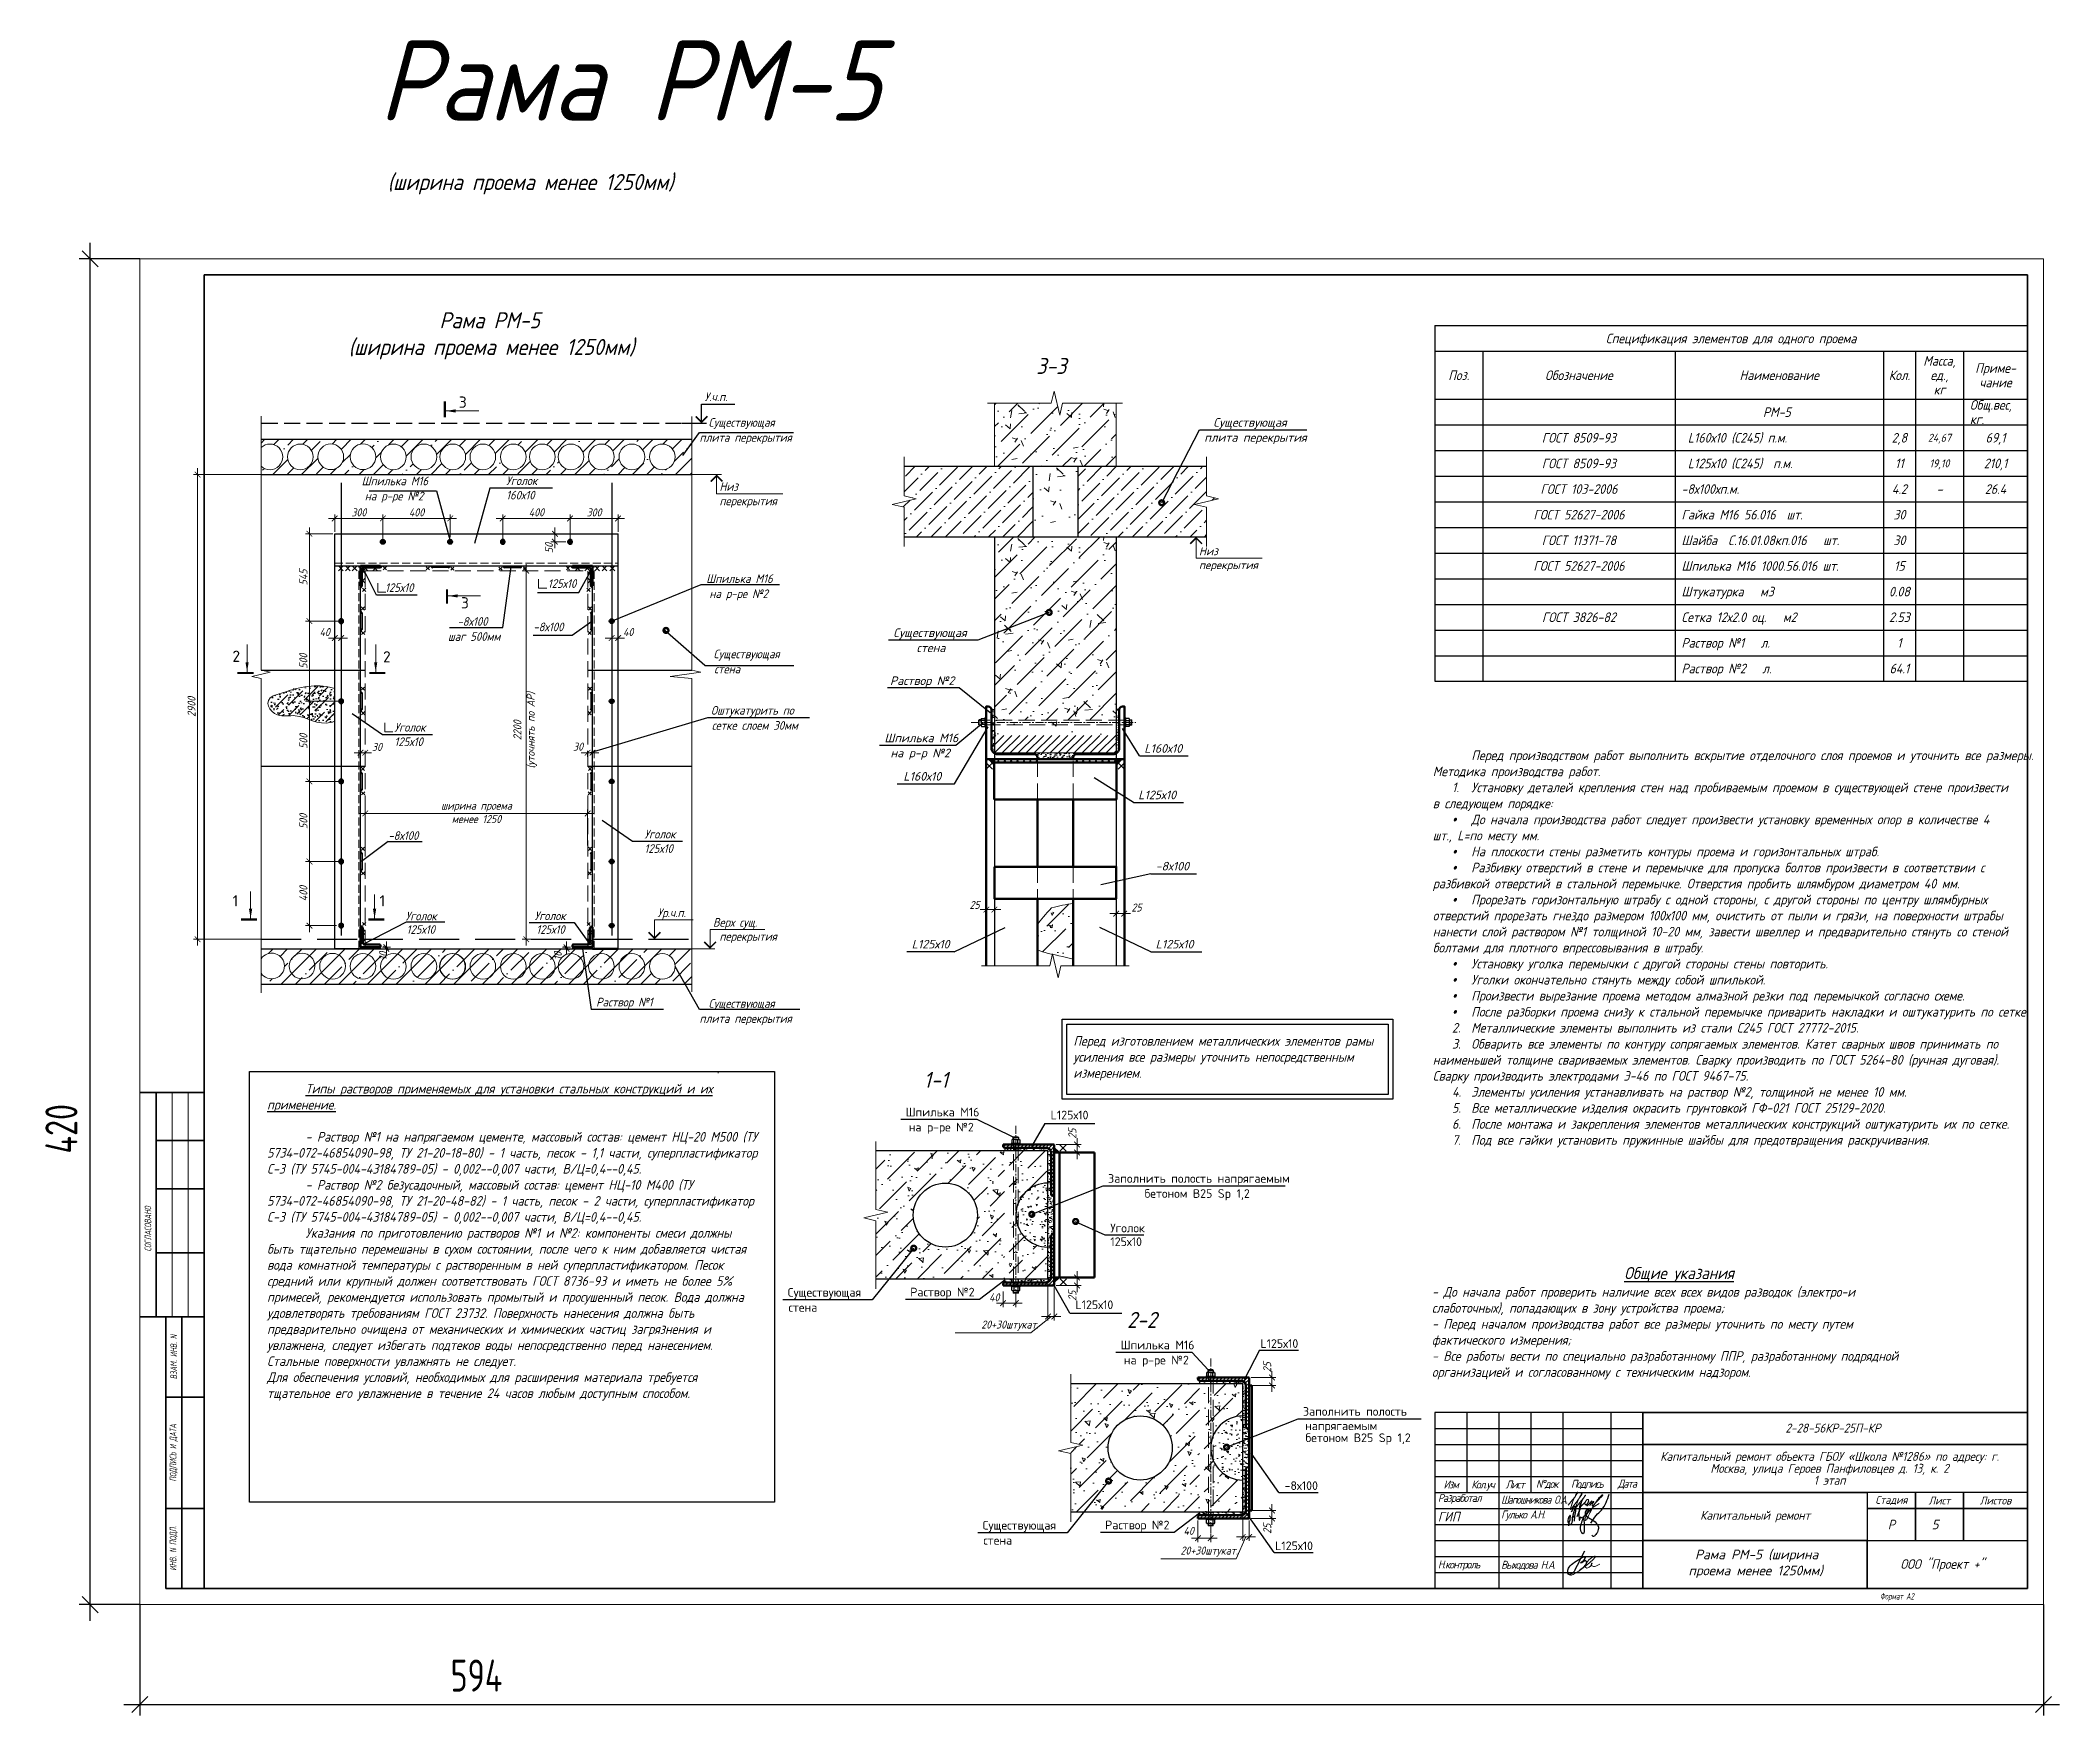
# Model space of a CAD drawing. Header units: millimetres. Extents: x 2058191 to 2089933, y 116142 to 208453.
# Drawn here: x 2069323 to 2081924, y 150166 to 160621 of the extents above; entities that cross this region are included whole.
import ezdxf
from ezdxf.enums import TextEntityAlignment as Align

# ---------------------------------------------------------------- set-up
doc = ezdxf.new("R2010")
doc.units = ezdxf.units.MM
for name, pattern in [('GOST2.303 4', [7, 5, -2, 0]), ('ГОСТ 2.303 4', [7, 5, -2, 0]), ('осеваяX2', [4, 2.5, -0.5, 0.5, -0.5])]:
    doc.linetypes.add(name, pattern=pattern)
doc.layers.get('Defpoints').update_dxf_attribs({"color": 255})
for name, color, linetype, lineweight in [('0. Оформление', 7, 'Continuous', 9), ('1Стены', 252, 'Continuous', 25), ('КР_РАЗМЕРЫ', 174, 'Continuous', 18), ('монолит', 176, 'Continuous', 50), ('Оси', 165, 'осеваяX2', 13), ('Осн. надпись', 7, 'Continuous', 25), ('Размер', 7, 'Continuous', 13), ('сварка', 156, 'Continuous', 9), ('Формат_текст', 7, 'Continuous', 25), ('Формат_текст @ 1', 7, 'Continuous', 25), ('штамп', 7, 'Continuous', 25), ('штрих', 8, 'Continuous', 5), ('штриховка кирпич', 42, 'Continuous', 5)]:
    doc.layers.add(name, color=color, linetype=linetype, lineweight=lineweight)
doc.layers.add('CS_UNPLOTTED', color=254, linetype='Continuous', plot=False)
for name, color, linetype in [('VPORTS', 7, 'Continuous'), ('металл', 124, 'Continuous'), ('Подписи', 160, 'Continuous'), ('ПП_Оформление_подписи_ГИП_Гулько', 160, 'Continuous'), ('Текст', 7, 'Continuous'), ('Штриховка', 252, 'Continuous')]:
    doc.layers.add(name, color=color, linetype=linetype)
doc.styles.add('GOST', font='', dxfattribs={"width": 0.8, "oblique": 10})
doc.styles.add('GOST 2.304_new', font='isocpeur.ttf', dxfattribs={"width": 0.9, "oblique": 15})
doc.styles.add('БДА100', font='romand.shx', dxfattribs={"width": 0.7})
doc.styles.add('Юля', font='isocpeui.ttf', dxfattribs={"height": 2.8})
doc.styles.get('GOST').set_extended_font_data('GOST type A')
doc.dimstyles.new('SPDS', dxfattribs={"dimscale": 25, "dimtxt": 2.5, "dimasz": 1.77, "dimexe": 1.25, "dimexo": 0.625, "dimtad": 1, "dimdec": 0, "dimrnd": 0.001, "dimtxsty": 'GOST 2.304_new', "dimblk": 'ARCHTICK', "dimcen": 2.5, "dimdle": 2, "dimclrt": 256, "dimazin": 2, "dimtfac": 0.75, "dimtdec": 0, "dimtmove": 1, "dimatfit": 3, "dimfxl": 0, "dimtolj": 1, "dimlwd": 9, "dimlwe": 9, "dimarcsym": 0})
doc.dimstyles.new('SPDS 1_10', dxfattribs={"dimscale": 10, "dimtxt": 2.5, "dimasz": 1.77, "dimexe": 1.25, "dimexo": 0.625, "dimtad": 1, "dimdec": 0, "dimrnd": 0.001, "dimtxsty": 'GOST 2.304_new', "dimblk": 'ARCHTICK', "dimcen": 2.5, "dimdle": 2, "dimclrt": 256, "dimadec": 0, "dimazin": 2, "dimtfac": 0.75, "dimtdec": 0, "dimtmove": 1, "dimatfit": 3, "dimfxl": 0, "dimtolj": 1, "dimlwd": 9, "dimlwe": 9, "dimarcsym": 0})
doc.dimstyles.new('SPDS 1_20', dxfattribs={"dimscale": 20, "dimtxt": 2.5, "dimasz": 1.77, "dimexe": 1.25, "dimexo": 0.625, "dimtad": 1, "dimdec": 0, "dimrnd": 0.001, "dimtxsty": 'GOST 2.304_new', "dimblk": 'ARCHTICK', "dimcen": 2.5, "dimdle": 2, "dimclrt": 256, "dimadec": 0, "dimazin": 2, "dimtfac": 0.75, "dimtdec": 0, "dimtmove": 1, "dimatfit": 3, "dimfxl": 0, "dimtolj": 1, "dimlwd": 9, "dimlwe": 9, "dimarcsym": 0})
doc.dimstyles.new('БДА1', dxfattribs={"dimtxt": 2, "dimasz": 1, "dimexe": 0.7, "dimexo": 0, "dimgap": 0.8, "dimtad": 1, "dimdec": 0, "dimrnd": 1, "dimzin": 0, "dimdsep": 46, "dimtxsty": 'БДА100', "dimblk": 'OBLIQUE', "dimcen": 2, "dimdle": 1, "dimadec": 0, "dimazin": 0, "dimtfac": 1, "dimtdec": 0, "dimtmove": 1, "dimatfit": 3, "dimldrblk": 'NONE', "dimfxl": 0, "dimtolj": 1, "dimtzin": 0, "dimlwd": -1, "dimlwe": -1, "dimarcsym": 0})
pattern_1 = [(45, (-40660380.25, -1303217.44), (-89.8025612, 89.8025612), []), (45, (-40660290.44, -1303217.44), (-89.8025612, 89.8025612), [158.75, -31.75, 0, -31.75])]
pattern_2 = [(45, (-42280533.329, -1565286.4506), (-5.6126600757, 5.6126600757), [])]
pattern_3 = [(45, (-42280533.329, -1565275.921), (-5.6126600757, 5.6126600757), [])]

msp = doc.modelspace()

# ---------------------------------------------------------------- texts
at = {"color": 0, "ltscale": 20, "char_height": 54, "attachment_point": 1, "style": 'GOST 2.304_new'}
for s, insert, width in [('\\pi44.76002;Уголок \\P\\pi44.61115;160х10', (2072184.7, 157899.7), 303.249), ('Уголок 125х10', (2071532, 156360.6), 274.711), ('Уголок 125х10', (2073092.2, 155694), 274.711)]:
    msp.add_mtext(s, dxfattribs=dict(at, insert=insert, width=width))
at = {"color": 0, "lineweight": -3, "ltscale": 0.071429, "char_height": 60, "attachment_point": 1, "style": 'Юля'}
for s, insert, width in [('\\pi76.07979;5', (2081049.3, 151388.5), 194.341), ('\\pi138.02962;Рама РМ-5 (ширина \\P\\pi96.89326;проема менее 1250мм)', (2079510.9, 151201.5), 1057.196)]:
    msp.add_mtext(s, dxfattribs=dict(at, insert=insert, width=width))
at = {"layer": 'Размер', "linetype": 'Continuous', "ltscale": 20, "style": 'GOST 2.304_new'}
for s, p in [('3', (2071934.3, 158328.2)), ('3', (2071947.4, 157075.7)), ('2', (2070521.2, 156742.1)), ('2', (2071461.1, 156738.3)), ('1', (2070522.2, 155216.1)), ('1', (2071439.3, 155216.1))]:
    msp.add_text(s, height=70, dxfattribs=at).set_placement(p)
at = {"layer": 'Текст', "linetype": 'Continuous', "ltscale": 20, "style": 'GOST 2.304_new', "oblique": 15, "width": 0.9}
for s, p in [('Спецификация элементов для одного проема', (2079874.3, 158760.6)), ('Поз.', (2078174.3, 158530.6)), ('Обозначение', (2078924.3, 158530.6)), ('Наименование', (2080174.3, 158530.6)), ('Кол.', (2080924.3, 158530.6)), ('Масса,', (2081174.3, 158620.6)), ('ед.,', (2081174.3, 158530.6)), ('Приме-', (2081524.3, 158575.6)), ('кг', (2081174.3, 158440.6)), ('чание', (2081524.3, 158485.6)), ('РМ-5 ', (2080176.8, 158300.6)), ('ГОСТ 8509-93', (2078924.3, 158140.6)), ('2,8', (2080924.3, 158140.6)), ('69,1', (2081524.3, 158140.6)), ('ГОСТ 8509-93', (2078924.3, 157980.6)), ('11', (2080924.3, 157980.6)), ('210,1', (2081524.3, 157980.6)), ('ГОСТ 103-2006', (2078924.3, 157820.6)), ('4.2', (2080924.3, 157820.6)), ('-', (2081174.3, 157820.6)), ('-', (2081176.8, 157820.6)), ('26.4', (2081524.3, 157820.6)), ('ГОСТ 52627-2006', (2078924.3, 157660.6)), ('30', (2080924.3, 157660.6)), ('ГОСТ 11371-78', (2078924.3, 157500.6)), ('30', (2080924.3, 157500.6)), ('ГОСТ 52627-2006', (2078924.3, 157340.6)), ('15', (2080924.3, 157340.6)), ('0.08', (2080924.3, 157180.6)), ('ГОСТ 3826-82', (2078924.3, 157020.6)), ('2.53', (2080924.3, 157020.6)), ('1', (2080924.3, 156860.6)), ('64.1', (2080924.3, 156700.6))]:
    msp.add_text(s, height=60, dxfattribs=at).set_placement(p, align=Align.MIDDLE_CENTER)
at = {"layer": 'Текст', "ltscale": 20, "style": 'GOST 2.304_new', "oblique": 15, "width": 0.9}
for s, p in [('У.ч.п.', (2073467, 158369.2)), ('плита перекрытия', (2073436.1, 158115.4)), ('Существующая', (2073492.6, 158209.4)), ('Шпилька М16', (2071327.3, 157843.9)), ('на р-ре №2', (2071347.1, 157749.9)), ('Низ', (2073560.7, 157809.2)), ('Шпилька М16', (2073478, 157234.5)), ('125х10', (2071473.4, 157178.3)), ('125х10', (2072489.3, 157203.7)), ('на р-ре №2', (2073497.9, 157140.5)), ('-8х100', (2071925.5, 156967.2)), ('шаг 500мм', (2071866.3, 156873.2)), ('-8х100', (2072399, 156933.2)), ('Существующая', (2073523.6, 156764.4)), ('стена', (2073528.1, 156670.4)), ('Оштукатурить по', (2073507.9, 156412.4)), ('сетке слоем 30мм', (2073512.8, 156318.4)), ('-8х100', (2071493.8, 155630.9)), ('Уголок', (2071601.7, 155128.8)), ('Уголок', (2072406.5, 155130.2)), ('Ур.ч.п.', (2073173.4, 155149.2)), ('Верх сущ.', (2073520.4, 155089.2)), ('125х10', (2071607.5, 155044.7)), ('125х10', (2072417.3, 155044.7)), ('Раствор №1', (2072791, 154591.7)), ('Существующая', (2073492.6, 154583.1)), ('плита перекрытия', (2073436.1, 154489.1))]:
    msp.add_text(s, height=54, dxfattribs=at).set_placement(p)
at = {"layer": 'Текст', "linetype": 'Continuous', "ltscale": 20, "style": 'GOST 2.304_new', "oblique": 15, "width": 0.9}
for s, p in [('Общ.вес, ', (2081364.3, 158345.6)), ('L160х10 (С245) п.м.', (2079603.9, 158140.6)), ('кг.', (2081364.3, 158255.6)), ('L125х10 (С245)  п.м.', (2079603.9, 157980.6)), ('-8х100хп.м.', (2079564.3, 157820.6)), ('Гайка М16 56.016  шт.', (2079564.3, 157660.6)), ('Шайба  С.16.01.08кп.016   шт.', (2079564.3, 157500.6)), ('Шпилька М16 1000.56.016 шт.', (2079564.3, 157340.6)), ('Штукатурка   м3', (2079564.3, 157180.6)), ('Сетка 12х2.0 оц.   м2', (2079564.3, 157020.6)), ('Раствор №1   л.', (2079564.3, 156860.6)), ('Раствор №2   л.', (2079564.3, 156700.6))]:
    msp.add_text(s, height=60, dxfattribs=at).set_placement(p, align=Align.MIDDLE_LEFT)
at = {"layer": 'Текст', "linetype": 'Continuous', "ltscale": 100, "style": 'GOST 2.304_new', "oblique": 15, "width": 0.9}
for s, p in [('24,67', (2081174.2, 158140.6)), ('19,10', (2081174.2, 157980.7))]:
    msp.add_text(s, height=49.97, dxfattribs=at).set_placement(p, align=Align.MIDDLE_CENTER)
at = {"layer": 'Текст', "ltscale": 20, "style": 'GOST 2.304_new', "oblique": 15, "width": 0.9}
for p in [(2073560.7, 157773.2), (2073560.7, 155055.7)]:
    msp.add_text('перекрытия', height=54, dxfattribs=at).set_placement(p, align=Align.TOP_LEFT)
at = {"layer": 'Текст', "lineweight": 30, "ltscale": 20, "char_height": 100, "attachment_point": 1, "style": 'GOST 2.304_new'}
for s, width, insert in [('\\pi710.67896;{\\H5x;Рама РМ-5\\P\\pi1399.52524;} (ширина проема менее 1250мм)', 4704.307, (2070721.6, 160620.3)), ('\\pi1091.41725;Рама РМ-5\\P\\pi467.08386; (ширина проема менее 1250мм)', 2839.424, (2070721.6, 158924))]:
    msp.add_mtext_dynamic_manual_height_columns(s, width=width, gutter_width=125, heights=[0], dxfattribs=dict(at, insert=insert))
at = {"layer": 'Текст', "ltscale": 20, "char_height": 60, "attachment_point": 1, "style": 'GOST 2.304_new'}
for s, width, gutter_width, heights, insert in [('       Перед производством работ выполнить вскрытие отделочного слоя проемов и уточнить все размеры. \\PМетодика производства работ.\\P\\pi120;1.^IУстановку деталей крепления стен над пробиваемым проемом в существующей стене произвести в следующем порядке: \\P{\\fSymbol|b0|i1|c2|p18;·^I}До начала производства работ следует произвести установку временных опор в количестве 4 шт., L=по месту мм. \\P{\\fSymbol|b0|i1|c2|p18;·^I}На плоскости стены разметить контуры проема и горизонтальных штраб. \\P{\\fSymbol|b0|i1|c2|p18;·^I}Разбивку отверстий в стене и перемычке для пропуска болтов произвести в соответствии с разбивкой отверстий в стальной перемычке. Отверстия пробить шлямбуром диаметром 40 мм. \\P{\\fSymbol|b0|i1|c2|p18;·^I}Прорезать горизонтальную штрабу с одной стороны, с другой стороны по центру шлямбурных отверстий прорезать гнездо размером 100х100 мм, очистить от пыли и грязи, на поверхности штрабы нанести слой раствором №1 толщиной 10-20 мм, завести швеллер и предварительно стянуть со стеной болтами для плотного впрессовывания в штрабу. \\P{\\fSymbol|b0|i1|c2|p18;·^I}Установку уголка перемычки с другой стороны стены повторить. \\P{\\fSymbol|b0|i1|c2|p18;·^I}Уголки окончательно стянуть между собой шпилькой. \\P{\\fSymbol|b0|i1|c2|p18;·^I}Произвести вырезание проема методом алмазной резки под перемычкой согласно схеме. \\P{\\fSymbol|b0|i1|c2|p18;·^I}После разборки проема снизу к стальной перемычке приварить накладки и оштукатурить по сетке. \\P2.^IМеталлические элементы выполнить из стали С245 ГОСТ 27772-2015. \\P3.^IОбварить все элементы по контуру сопрягаемых элементов. Катет сварных швов принимать по наименьшей толщине свариваемых элементов. Сварку производить по ГОСТ 5264-80 (ручная дуговая). Сварку производить электродами Э-46 по ГОСТ 9467-75.\\P4.^IЭлементы усиления устанавливать на раствор №2, толщиной не менее 10 мм. \\P5.^IВсе металлические изделия окрасить грунтовкой ГФ-021 ГОСТ 25129-2020. \\P6.^IПосле монтажа и закрепления элементов металлических конструкций оштукатурить их по сетке.\\P7.^IПод все гайки установить пружинные шайбы для предотвращения раскручивания. ', 3584.341, 1500, [4759.4], (2078012.4, 156188.7)), ('Перед изготовлением металлических элементов рамы усиления все размеры уточнить непосредственным измерением.', 1952.323, 125, [0], (2075769.4, 154406.3)), ('^I^I^I^I^I{\\H1.25x;\\LОбщие указания\\P}- До начала работ проверить наличие всех всех видов разводок (электро-и слаботочных), попадающих в зону устройства проема;\\P- Перед началом производства работ все размеры уточнить по месту путем фактического измерения;\\P- Все работы вести по специально разработанному ППР, разработанному подрядной организацией и согласованному с техническим надзором.', 2903.175, 125, [0], (2078007.1, 152965.1))]:
    msp.add_mtext_dynamic_manual_height_columns(s, width=width, gutter_width=gutter_width, heights=heights, dxfattribs=dict(at, insert=insert))
at = {"layer": 'Текст', "ltscale": 20, "insert": (2070737.6, 154108.3), "char_height": 60, "width": 3055.115, "attachment_point": 1, "style": 'GOST 2.304_new'}
msp.add_mtext('^I{\\LТипы растворов применяемых для установки стальных конструкций и их применение.\\P}\\P^I- Раствор №1 на напрягаемом цементе, массовый состав: цемент НЦ-20 М500 (ТУ 5734-072-46854090-98, ТУ 21-20-18-80) - 1 часть, песок - 1,1 части, суперпластификатор С-3 (ТУ 5745-004-43184789-05) - 0,002--0,007 части, В/Ц=0,4--0,45. \\P^I- Раствор №2 безусадочный, массовый состав: цемент НЦ-10 М400 (ТУ 5734-072-46854090-98, ТУ 21-20-48-82) - 1 часть, песок - 2 части, суперпластификатор С-3 (ТУ 5745-004-43184789-05) - 0,002--0,007 части, В/Ц=0,4--0,45.\\P^IУказания по приготовлению растворов №1 и №2: компоненты смеси должны быть тщательно перемешаны в сухом состоянии, после чего к ним добавляется чистая вода комнатной температуры с растворенным в ней суперпластификатором. Песок средний или крупный должен соответствовать ГОСТ 8736-93 и иметь не более 5% примесей, рекомендуется использовать промытый и просушенный песок. Вода должна удовлетворять требованиям ГОСТ 23732. Поверхность нанесения должна быть предварительно очищена от механических и химических частиц загрязнения и увлажнена, следует избегать подтеков воды непосредственно перед нанесением. Стальные поверхности увлажнять не следует.\\PДля обеспечения условий, необходимых для расширения материала требуется тщательное его увлажнение в течение 24 часов любым доступным способом.', dxfattribs=at)

# ---------------------------------------------------------------- blocks, each defined once
blk = doc.blocks.new('_ArchTick')
at = {"color": 0, "linetype": 'ByBlock', "const_width": 0.15}
blk.add_lwpolyline([(-0.5, -0.5), (0.5, 0.5)], dxfattribs=at)
blk = doc.blocks.new('*D108')
at = {"layer": 'Defpoints', "color": 0, "lineweight": 20, "ltscale": 20, "transparency": 16777216}
for p in [(2071320, 156199), (2071320, 156175), (2071350, 156199)]:
    blk.add_point(p, dxfattribs=at)
at = {"layer": 'Размер', "color": 0, "lineweight": 9, "ltscale": 20, "transparency": 16777216}
for p, q in [((2071390, 156175), (2071280, 156175)), ((2071320, 156186), (2071320, 156150)), ((2071350, 156186), (2071350, 156150))]:
    blk.add_line(p, q, dxfattribs=at)
at = {"layer": 'Размер', "color": 0, "lineweight": 9, "ltscale": 20, "transparency": 16777216, "xscale": 35.4, "yscale": 35.4, "zscale": 35.4}
for p, rotation in [((2071320, 156175), 179.9999999995553), ((2071350, 156175), 359.9999999995553)]:
    blk.add_blockref('_ArchTick', p, dxfattribs=dict(at, rotation=rotation))
at = {"layer": 'Размер', "ltscale": 20, "transparency": 16777216, "insert": (2071423, 156211), "char_height": 50, "attachment_point": 5, "style": 'GOST 2.304_new'}
blk.add_mtext('\\A1;30', dxfattribs=at)
blk = doc.blocks.new('свар')
at = {"layer": 'сварка', "color": 0, "linetype": 'Continuous', "ltscale": 10}
for p, q in [((10, 10), (-10, -10)), ((-10, 10), (10, -10))]:
    blk.add_line(p, q, dxfattribs=at)
blk = doc.blocks.new('*D109')
at = {"color": 0, "lineweight": 9, "ltscale": 20, "transparency": 16777216}
for p, q in [((2072698, 156175), (2072808, 156175)), ((2072738, 156186), (2072738, 156150)), ((2072768, 156186), (2072768, 156150))]:
    blk.add_line(p, q, dxfattribs=at)
at = {"layer": 'Defpoints', "color": 0, "lineweight": 20, "ltscale": 20, "transparency": 16777216}
for p in [(2072738, 156199), (2072768, 156199), (2072768, 156175)]:
    blk.add_point(p, dxfattribs=at)
at = {"color": 0, "lineweight": 9, "ltscale": 20, "transparency": 16777216, "xscale": 35.4, "yscale": 35.4, "zscale": 35.4, "rotation": 180}
blk.add_blockref('_ArchTick', (2072738, 156175), dxfattribs=at)
at = {"color": 0, "lineweight": 9, "ltscale": 20, "transparency": 16777216, "xscale": 35.4, "yscale": 35.4, "zscale": 35.4}
blk.add_blockref('_ArchTick', (2072768, 156175), dxfattribs=at)
at = {"ltscale": 20, "transparency": 16777216, "insert": (2072678, 156213), "char_height": 50, "attachment_point": 5, "style": 'GOST 2.304_new'}
blk.add_mtext('\\A1;30', dxfattribs=at)
blk = doc.blocks.new('*D110')
at = {"layer": 'Defpoints', "color": 0, "lineweight": 20, "ltscale": 20, "transparency": 16777216}
for p in [(2072888, 156979), (2072928, 156981), (2072928, 156891)]:
    blk.add_point(p, dxfattribs=at)
at = {"layer": 'Размер', "color": 0, "lineweight": 9, "ltscale": 20, "transparency": 16777216}
for p, q in [((2072848, 156891), (2072968, 156891)), ((2072888, 156967), (2072888, 156866)), ((2072928, 156969), (2072928, 156866))]:
    blk.add_line(p, q, dxfattribs=at)
at = {"layer": 'Размер', "color": 0, "lineweight": 9, "ltscale": 20, "transparency": 16777216, "xscale": 35.4, "yscale": 35.4, "zscale": 35.4, "rotation": 180}
blk.add_blockref('_ArchTick', (2072888, 156891), dxfattribs=at)
at = {"layer": 'Размер', "color": 0, "lineweight": 9, "ltscale": 20, "transparency": 16777216, "xscale": 35.4, "yscale": 35.4, "zscale": 35.4}
blk.add_blockref('_ArchTick', (2072928, 156891), dxfattribs=at)
at = {"layer": 'Размер', "ltscale": 20, "transparency": 16777216, "insert": (2072991, 156928), "char_height": 50, "attachment_point": 5, "style": 'GOST 2.304_new'}
blk.add_mtext('\\A1;40', dxfattribs=at)
blk = doc.blocks.new('*D111')
at = {"layer": 'CS_UNPLOTTED', "color": 0, "lineweight": 9, "ltscale": 20, "transparency": 16777216}
for p, q in [((2070877, 157911), (2070279, 157911)), ((2070304, 157951), (2070304, 154971)), ((2070877, 155011), (2070279, 155011))]:
    blk.add_line(p, q, dxfattribs=at)
at = {"layer": 'Defpoints', "color": 0, "lineweight": 20, "ltscale": 20, "transparency": 16777216}
for p in [(2070890, 157911), (2070304, 155011), (2070890, 155011)]:
    blk.add_point(p, dxfattribs=at)
at = {"layer": 'CS_UNPLOTTED', "color": 0, "lineweight": 9, "ltscale": 20, "transparency": 16777216, "xscale": 35.4, "yscale": 35.4, "zscale": 35.4}
for p, rotation in [((2070304, 157911), 90), ((2070304, 155011), 270)]:
    blk.add_blockref('_ArchTick', p, dxfattribs=dict(at, rotation=rotation))
at = {"layer": 'CS_UNPLOTTED', "ltscale": 20, "transparency": 16777216, "insert": (2070266, 156461), "char_height": 50, "attachment_point": 5, "rotation": 90, "style": 'GOST 2.304_new'}
blk.add_mtext('\\A1;2900', dxfattribs=at)
blk = doc.blocks.new('м16')
at = {"layer": 'металл', "lineweight": 30, "ltscale": 20}
for p, q in [((-11, 6), (0, 13)), ((-11, -6), (-11, 6)), ((0, 13), (11, 6)), ((11, 6), (11, -6)), ((0, -13), (-11, -6)), ((11, -6), (0, -13))]:
    blk.add_line(p, q, dxfattribs=at)
blk.add_circle((0, 0), 15, dxfattribs=at)
for radius, start, end in [(10.4, 0, 180), (10.4, 180, 0), (6.92, 0, 180), (6.92, 180, 0)]:
    blk.add_arc((0, 0), radius, start, end, dxfattribs=at)
at = {"layer": 'металл', "linetype": 'Continuous', "lineweight": 25, "ltscale": 20}
blk.add_arc((0, 0), 8, 255, 165, dxfattribs=at)
at = {"layer": 'Оси', "ltscale": 20}
for p, q in [((17, 0), (-17, 0)), ((0, 17), (0, -17))]:
    blk.add_line(p, q, dxfattribs=at)
blk = doc.blocks.new('*D112')
at = {"color": 0, "lineweight": 9, "ltscale": 20, "transparency": 16777216}
for p, q in [((2071002, 157036), (2071002, 156456)), ((2071197, 156996), (2070977, 156996)), ((2071197, 156496), (2070977, 156496))]:
    blk.add_line(p, q, dxfattribs=at)
at = {"layer": 'Defpoints', "color": 0, "lineweight": 20, "ltscale": 20, "transparency": 16777216}
for p in [(2071210, 156996), (2071002, 156496), (2071210, 156496)]:
    blk.add_point(p, dxfattribs=at)
at = {"color": 0, "lineweight": 9, "ltscale": 20, "transparency": 16777216, "xscale": 35.4, "yscale": 35.4, "zscale": 35.4}
for p, rotation in [((2071002, 156996), 90), ((2071002, 156496), 270)]:
    blk.add_blockref('_ArchTick', p, dxfattribs=dict(at, rotation=rotation))
at = {"ltscale": 20, "transparency": 16777216, "insert": (2070964, 156746), "char_height": 50, "attachment_point": 5, "rotation": 90, "style": 'GOST 2.304_new'}
blk.add_mtext('\\A1;500', dxfattribs=at)
blk = doc.blocks.new('*D113')
at = {"color": 0, "lineweight": 9, "ltscale": 20, "transparency": 16777216}
for p, q in [((2071002, 156536), (2071002, 155956)), ((2071197, 156496), (2070977, 156496)), ((2071197, 155996), (2070977, 155996))]:
    blk.add_line(p, q, dxfattribs=at)
at = {"layer": 'Defpoints', "color": 0, "lineweight": 20, "ltscale": 20, "transparency": 16777216}
for p in [(2071210, 156496), (2071002, 155996), (2071210, 155996)]:
    blk.add_point(p, dxfattribs=at)
at = {"color": 0, "lineweight": 9, "ltscale": 20, "transparency": 16777216, "xscale": 35.4, "yscale": 35.4, "zscale": 35.4}
for p, rotation in [((2071002, 156496), 90), ((2071002, 155996), 270)]:
    blk.add_blockref('_ArchTick', p, dxfattribs=dict(at, rotation=rotation))
at = {"ltscale": 20, "transparency": 16777216, "insert": (2070964, 156246), "char_height": 50, "attachment_point": 5, "rotation": 90, "style": 'GOST 2.304_new'}
blk.add_mtext('\\A1;500', dxfattribs=at)
blk = doc.blocks.new('*D114')
at = {"color": 0, "lineweight": 9, "ltscale": 20, "transparency": 16777216}
for p, q in [((2071002, 156036), (2071002, 155456)), ((2071197, 155996), (2070977, 155996)), ((2071197, 155496), (2070977, 155496))]:
    blk.add_line(p, q, dxfattribs=at)
at = {"layer": 'Defpoints', "color": 0, "lineweight": 20, "ltscale": 20, "transparency": 16777216}
for p in [(2071210, 155996), (2071002, 155496), (2071210, 155496)]:
    blk.add_point(p, dxfattribs=at)
at = {"color": 0, "lineweight": 9, "ltscale": 20, "transparency": 16777216, "xscale": 35.4, "yscale": 35.4, "zscale": 35.4}
for p, rotation in [((2071002, 155996), 90), ((2071002, 155496), 270)]:
    blk.add_blockref('_ArchTick', p, dxfattribs=dict(at, rotation=rotation))
at = {"ltscale": 20, "transparency": 16777216, "insert": (2070964, 155746), "char_height": 50, "attachment_point": 5, "rotation": 90, "style": 'GOST 2.304_new'}
blk.add_mtext('\\A1;500', dxfattribs=at)
blk = doc.blocks.new('*D115')
at = {"layer": 'Defpoints', "color": 0, "lineweight": 20, "ltscale": 20, "transparency": 16777216}
for p in [(2071160, 156981), (2071160, 156891), (2071200, 156979)]:
    blk.add_point(p, dxfattribs=at)
at = {"layer": 'Размер', "color": 0, "lineweight": 9, "ltscale": 20, "transparency": 16777216}
for p, q in [((2071240, 156891), (2071120, 156891)), ((2071160, 156969), (2071160, 156866)), ((2071200, 156967), (2071200, 156866))]:
    blk.add_line(p, q, dxfattribs=at)
at = {"layer": 'Размер', "color": 0, "lineweight": 9, "ltscale": 20, "transparency": 16777216, "xscale": 35.4, "yscale": 35.4, "zscale": 35.4, "rotation": 180}
blk.add_blockref('_ArchTick', (2071160, 156891), dxfattribs=at)
at = {"layer": 'Размер', "color": 0, "lineweight": 9, "ltscale": 20, "transparency": 16777216, "xscale": 35.4, "yscale": 35.4, "zscale": 35.4}
blk.add_blockref('_ArchTick', (2071200, 156891), dxfattribs=at)
at = {"layer": 'Размер', "ltscale": 20, "transparency": 16777216, "insert": (2071097, 156928), "char_height": 50, "attachment_point": 5, "style": 'GOST 2.304_new'}
blk.add_mtext('\\A1;40', dxfattribs=at)
blk = doc.blocks.new('*D116')
at = {"color": 0, "lineweight": 9, "ltscale": 20, "transparency": 16777216}
for p, q in [((2071457, 154961), (2071507, 154961)), ((2071457, 154951), (2071507, 154951)), ((2071482, 154961), (2071482, 154997)), ((2071482, 154961), (2071482, 154951)), ((2071482, 154951), (2071482, 154916))]:
    blk.add_line(p, q, dxfattribs=at)
at = {"layer": 'Defpoints', "color": 0, "lineweight": 20, "ltscale": 20, "transparency": 16777216}
for p in [(2071445, 154961), (2071445, 154951), (2071482, 154951)]:
    blk.add_point(p, dxfattribs=at)
at = {"color": 0, "lineweight": 9, "ltscale": 20, "transparency": 16777216, "xscale": 35.4, "yscale": 35.4, "zscale": 35.4}
for p, rotation in [((2071482, 154961), 270), ((2071482, 154951), 90)]:
    blk.add_blockref('_ArchTick', p, dxfattribs=dict(at, rotation=rotation))
at = {"ltscale": 20, "transparency": 16777216, "insert": (2071461, 154906), "char_height": 50, "attachment_point": 5, "rotation": 90, "style": 'GOST 2.304_new'}
blk.add_mtext('\\A1;10', dxfattribs=at)
blk = doc.blocks.new('*D117')
at = {"color": 0, "lineweight": 9, "ltscale": 20, "transparency": 16777216}
for p, q in [((2071002, 155536), (2071002, 155056)), ((2071075, 155496), (2070977, 155496)), ((2071170, 155096), (2070977, 155096))]:
    blk.add_line(p, q, dxfattribs=at)
at = {"layer": 'Defpoints', "color": 0, "lineweight": 20, "ltscale": 20, "transparency": 16777216}
for p in [(2071087, 155496), (2071002, 155096), (2071182, 155096)]:
    blk.add_point(p, dxfattribs=at)
at = {"color": 0, "lineweight": 9, "ltscale": 20, "transparency": 16777216, "xscale": 35.4, "yscale": 35.4, "zscale": 35.4}
for p, rotation in [((2071002, 155496), 90), ((2071002, 155096), 270)]:
    blk.add_blockref('_ArchTick', p, dxfattribs=dict(at, rotation=rotation))
at = {"ltscale": 20, "transparency": 16777216, "insert": (2070964, 155296), "char_height": 50, "attachment_point": 5, "rotation": 90, "style": 'GOST 2.304_new'}
blk.add_mtext('\\A1;400', dxfattribs=at)
blk = doc.blocks.new('*D118')
at = {"color": 0, "lineweight": 9, "ltscale": 20, "transparency": 16777216}
for p, q in [((2072631, 154961), (2072581, 154961)), ((2072631, 154951), (2072581, 154951)), ((2072606, 154961), (2072606, 154997)), ((2072606, 154961), (2072606, 154951)), ((2072606, 154951), (2072606, 154916))]:
    blk.add_line(p, q, dxfattribs=at)
at = {"layer": 'Defpoints', "color": 0, "lineweight": 20, "ltscale": 20, "transparency": 16777216}
for p in [(2072606, 154951), (2072643, 154961), (2072643, 154951)]:
    blk.add_point(p, dxfattribs=at)
at = {"color": 0, "lineweight": 9, "ltscale": 20, "transparency": 16777216, "xscale": 35.4, "yscale": 35.4, "zscale": 35.4}
for p, rotation in [((2072606, 154961), 270), ((2072606, 154951), 90)]:
    blk.add_blockref('_ArchTick', p, dxfattribs=dict(at, rotation=rotation))
at = {"ltscale": 20, "transparency": 16777216, "insert": (2072552, 154906), "char_height": 50, "attachment_point": 5, "rotation": 90, "style": 'GOST 2.304_new'}
blk.add_mtext('\\A1;10', dxfattribs=at)
blk = doc.blocks.new('*D119')
at = {"color": 0, "lineweight": 9, "ltscale": 20, "transparency": 16777216}
for p, q in [((2071160, 157554), (2071160, 157662)), ((2071460, 157504), (2071460, 157662)), ((2071120, 157637), (2071500, 157637))]:
    blk.add_line(p, q, dxfattribs=at)
at = {"layer": 'Defpoints', "color": 0, "lineweight": 20, "ltscale": 20, "transparency": 16777216}
for p in [(2071160, 157541), (2071460, 157637), (2071460, 157491)]:
    blk.add_point(p, dxfattribs=at)
at = {"color": 0, "lineweight": 9, "ltscale": 20, "transparency": 16777216, "xscale": 35.4, "yscale": 35.4, "zscale": 35.4, "rotation": 180}
blk.add_blockref('_ArchTick', (2071160, 157637), dxfattribs=at)
at = {"color": 0, "lineweight": 9, "ltscale": 20, "transparency": 16777216, "xscale": 35.4, "yscale": 35.4, "zscale": 35.4}
blk.add_blockref('_ArchTick', (2071460, 157637), dxfattribs=at)
at = {"ltscale": 20, "transparency": 16777216, "insert": (2071310, 157675), "char_height": 50, "attachment_point": 5, "style": 'GOST 2.304_new'}
blk.add_mtext('\\A1;300', dxfattribs=at)
blk = doc.blocks.new('*D120')
at = {"color": 0, "lineweight": 9, "ltscale": 20, "transparency": 16777216}
for p, q in [((2071460, 157532), (2071460, 157662)), ((2071880, 157521), (2071880, 157662)), ((2071920, 157637), (2071420, 157637))]:
    blk.add_line(p, q, dxfattribs=at)
at = {"layer": 'Defpoints', "color": 0, "lineweight": 20, "ltscale": 20, "transparency": 16777216}
for p in [(2071460, 157637), (2071460, 157519), (2071880, 157508)]:
    blk.add_point(p, dxfattribs=at)
at = {"color": 0, "lineweight": 9, "ltscale": 20, "transparency": 16777216, "xscale": 35.4, "yscale": 35.4, "zscale": 35.4, "rotation": 180}
blk.add_blockref('_ArchTick', (2071460, 157637), dxfattribs=at)
at = {"color": 0, "lineweight": 9, "ltscale": 20, "transparency": 16777216, "xscale": 35.4, "yscale": 35.4, "zscale": 35.4}
blk.add_blockref('_ArchTick', (2071880, 157637), dxfattribs=at)
at = {"ltscale": 20, "transparency": 16777216, "insert": (2071670, 157675), "char_height": 50, "attachment_point": 5, "style": 'GOST 2.304_new'}
blk.add_mtext('\\A1;400', dxfattribs=at)
blk = doc.blocks.new('*D121')
at = {"color": 0, "lineweight": 9, "ltscale": 20, "transparency": 16777216}
for p, q in [((2071147, 157541), (2070977, 157541)), ((2071002, 156956), (2071002, 157581)), ((2071187, 156996), (2070977, 156996))]:
    blk.add_line(p, q, dxfattribs=at)
at = {"layer": 'Defpoints', "color": 0, "lineweight": 20, "ltscale": 20, "transparency": 16777216}
for p in [(2071002, 157541), (2071160, 157541), (2071200, 156996)]:
    blk.add_point(p, dxfattribs=at)
at = {"color": 0, "lineweight": 9, "ltscale": 20, "transparency": 16777216, "xscale": 35.4, "yscale": 35.4, "zscale": 35.4}
for p, rotation in [((2071002, 157541), 90), ((2071002, 156996), 270)]:
    blk.add_blockref('_ArchTick', p, dxfattribs=dict(at, rotation=rotation))
at = {"ltscale": 20, "transparency": 16777216, "insert": (2070964, 157269), "char_height": 50, "attachment_point": 5, "rotation": 90, "style": 'GOST 2.304_new'}
blk.add_mtext('\\A1;545', dxfattribs=at)
blk = doc.blocks.new('*D122')
at = {"color": 0, "lineweight": 9, "ltscale": 20, "transparency": 16777216}
for p, q in [((2072208, 157504), (2072208, 157662)), ((2072628, 157511), (2072628, 157662)), ((2072168, 157637), (2072668, 157637))]:
    blk.add_line(p, q, dxfattribs=at)
at = {"layer": 'Defpoints', "color": 0, "lineweight": 20, "ltscale": 20, "transparency": 16777216}
for p in [(2072628, 157637), (2072208, 157491), (2072628, 157498)]:
    blk.add_point(p, dxfattribs=at)
at = {"color": 0, "lineweight": 9, "ltscale": 20, "transparency": 16777216, "xscale": 35.4, "yscale": 35.4, "zscale": 35.4, "rotation": 180}
blk.add_blockref('_ArchTick', (2072208, 157637), dxfattribs=at)
at = {"color": 0, "lineweight": 9, "ltscale": 20, "transparency": 16777216, "xscale": 35.4, "yscale": 35.4, "zscale": 35.4}
blk.add_blockref('_ArchTick', (2072628, 157637), dxfattribs=at)
at = {"ltscale": 20, "transparency": 16777216, "insert": (2072418, 157675), "char_height": 50, "attachment_point": 5, "style": 'GOST 2.304_new'}
blk.add_mtext('\\A1;400', dxfattribs=at)
blk = doc.blocks.new('*D123')
at = {"color": 0, "lineweight": 9, "ltscale": 20, "transparency": 16777216}
for p, q in [((2072628, 157511), (2072628, 157662)), ((2072928, 157554), (2072928, 157662)), ((2072588, 157637), (2072968, 157637))]:
    blk.add_line(p, q, dxfattribs=at)
at = {"layer": 'Defpoints', "color": 0, "lineweight": 20, "ltscale": 20, "transparency": 16777216}
for p in [(2072928, 157637), (2072928, 157541), (2072628, 157498)]:
    blk.add_point(p, dxfattribs=at)
at = {"color": 0, "lineweight": 9, "ltscale": 20, "transparency": 16777216, "xscale": 35.4, "yscale": 35.4, "zscale": 35.4, "rotation": 180}
blk.add_blockref('_ArchTick', (2072628, 157637), dxfattribs=at)
at = {"color": 0, "lineweight": 9, "ltscale": 20, "transparency": 16777216, "xscale": 35.4, "yscale": 35.4, "zscale": 35.4}
blk.add_blockref('_ArchTick', (2072928, 157637), dxfattribs=at)
at = {"ltscale": 20, "transparency": 16777216, "insert": (2072778, 157675), "char_height": 50, "attachment_point": 5, "style": 'GOST 2.304_new'}
blk.add_mtext('\\A1;300', dxfattribs=at)
blk = doc.blocks.new('*D124')
at = {"color": 0, "lineweight": 9, "ltscale": 20, "transparency": 16777216}
for p, q in [((2071310, 155796), (2072778, 155796)), ((2071350, 155597), (2071350, 155821)), ((2072738, 155597), (2072738, 155821))]:
    blk.add_line(p, q, dxfattribs=at)
at = {"layer": 'Defpoints', "color": 0, "lineweight": 20, "ltscale": 20, "transparency": 16777216}
for p in [(2072738, 155796), (2071350, 155585), (2072738, 155585)]:
    blk.add_point(p, dxfattribs=at)
at = {"color": 0, "lineweight": 9, "ltscale": 20, "transparency": 16777216, "xscale": 35.4, "yscale": 35.4, "zscale": 35.4, "rotation": 180}
blk.add_blockref('_ArchTick', (2071350, 155796), dxfattribs=at)
at = {"color": 0, "lineweight": 9, "ltscale": 20, "transparency": 16777216, "xscale": 35.4, "yscale": 35.4, "zscale": 35.4}
blk.add_blockref('_ArchTick', (2072738, 155796), dxfattribs=at)
at = {"ltscale": 20, "transparency": 16777216, "insert": (2072044, 155803), "char_height": 50, "width": 516.52, "attachment_point": 5, "style": 'GOST 2.304_new'}
blk.add_mtext('\\A1;ширина проема менее 1250', dxfattribs=at)
blk = doc.blocks.new('_Oblique')
at = {"color": 0, "linetype": 'ByBlock', "lineweight": -2}
blk.add_line((-0.5, -0.5), (0.5, 0.5), dxfattribs=at)
blk = doc.blocks.new('*D9')
at = {"layer": 'Defpoints', "color": 0, "transparency": 16777216}
for p, q in [((0, 0), (0, -34.62)), ((594, 0), (594, -34.62)), ((-5, -31.12), (599, -31.12))]:
    blk.add_line(p, q, dxfattribs=at)
for p in [(0, 0), (594, 0), (594, -31.12)]:
    blk.add_point(p, dxfattribs=at)
at = {"layer": 'Defpoints', "color": 0, "transparency": 16777216, "xscale": 5, "yscale": 5, "zscale": 5, "rotation": 180}
blk.add_blockref('_Oblique', (0, -31.12), dxfattribs=at)
at = {"layer": 'Defpoints', "color": 0, "transparency": 16777216, "xscale": 5, "yscale": 5, "zscale": 5}
blk.add_blockref('_Oblique', (594, -31.12), dxfattribs=at)
at = {"layer": 'Defpoints', "color": 0, "lineweight": 0, "transparency": 16777216, "insert": (105, -22.12), "char_height": 10, "attachment_point": 5, "style": 'БДА100'}
blk.add_mtext('\\A1;594', dxfattribs=at)
blk = doc.blocks.new('_None')
blk = doc.blocks.new('*D10')
at = {"layer": 'Defpoints', "color": 0, "transparency": 16777216}
for p, q in [((-15.52, -5), (-15.52, 425)), ((0, 420), (-19.02, 420)), ((0, 0), (-19.02, 0))]:
    blk.add_line(p, q, dxfattribs=at)
for p in [(-15.52, 420), (0, 420), (0, 0)]:
    blk.add_point(p, dxfattribs=at)
at = {"layer": 'Defpoints', "color": 0, "transparency": 16777216, "xscale": 5, "yscale": 5, "zscale": 5}
for p, rotation in [((-15.52, 420), 90), ((-15.52, 0), 270)]:
    blk.add_blockref('_Oblique', p, dxfattribs=dict(at, rotation=rotation))
at = {"layer": 'Defpoints', "color": 0, "lineweight": 0, "transparency": 16777216, "insert": (-24.52, 148.5), "char_height": 10, "attachment_point": 5, "rotation": 90, "style": 'БДА100'}
blk.add_mtext('\\A1;420', dxfattribs=at)
blk = doc.blocks.new('*D50')
at = {"layer": 'Defpoints', "color": 0, "ltscale": 10, "transparency": 16777216}
for p in [(686.6, 106), (726.6, 64.6), (686.6, 44.5)]:
    blk.add_point(p, dxfattribs=at)
at = {"layer": 'Размер', "color": 0, "lineweight": 9, "ltscale": 10, "transparency": 16777216}
for p, q in [((686.6, 99.8), (686.6, 32)), ((746.6, 44.5), (666.6, 44.5)), ((726.6, 58.3), (726.6, 32))]:
    blk.add_line(p, q, dxfattribs=at)
at = {"layer": 'Размер', "color": 0, "lineweight": 9, "ltscale": 10, "transparency": 16777216, "xscale": 17.7, "yscale": 17.7, "zscale": 17.7, "rotation": 180}
blk.add_blockref('_ArchTick', (686.6, 44.5), dxfattribs=at)
at = {"layer": 'Размер', "color": 0, "lineweight": 9, "ltscale": 10, "transparency": 16777216, "xscale": 17.7, "yscale": 17.7, "zscale": 17.7}
blk.add_blockref('_ArchTick', (726.6, 44.5), dxfattribs=at)
at = {"layer": 'Размер', "ltscale": 10, "transparency": 16777216, "insert": (657.9, 67.4), "char_height": 25, "attachment_point": 5, "style": 'GOST 2.304_new'}
blk.add_mtext('\\A1;40', dxfattribs=at)
blk = doc.blocks.new('*D31')
at = {"layer": 'Defpoints', "color": 0, "ltscale": 10, "transparency": 16777216}
for p in [(41814167, 1524972.3), (41814167, 1524947.3), (41814238, 1524972.3)]:
    blk.add_point(p, dxfattribs=at)
at = {"layer": 'Размер', "color": 0, "lineweight": 9, "ltscale": 10, "transparency": 16777216}
for p, q in [((41814238, 1524927.3), (41814238, 1524992.3)), ((41814173.3, 1524972.3), (41814250.5, 1524972.3)), ((41814173.3, 1524947.3), (41814250.5, 1524947.3))]:
    blk.add_line(p, q, dxfattribs=at)
at = {"layer": 'Размер', "color": 0, "lineweight": 9, "ltscale": 10, "transparency": 16777216, "xscale": 17.7, "yscale": 17.7, "zscale": 17.7}
for p, rotation in [((41814238, 1524972.3), 90), ((41814238, 1524947.3), 270)]:
    blk.add_blockref('_ArchTick', p, dxfattribs=dict(at, rotation=rotation))
at = {"layer": 'Размер', "ltscale": 10, "transparency": 16777216, "insert": (41814223.2, 1525004.2), "char_height": 25, "attachment_point": 5, "rotation": 90, "style": 'GOST 2.304_new'}
blk.add_mtext('\\A1;25', dxfattribs=at)
blk = doc.blocks.new('*D32')
at = {"layer": 'Defpoints', "color": 0, "ltscale": 10, "transparency": 16777216}
for p in [(41814167, 1524557.3), (41814167, 1524532.3), (41814238, 1524532.3)]:
    blk.add_point(p, dxfattribs=at)
at = {"layer": 'Размер', "color": 0, "lineweight": 9, "ltscale": 10, "transparency": 16777216}
for p, q in [((41814173.3, 1524557.3), (41814250.5, 1524557.3)), ((41814238, 1524577.3), (41814238, 1524512.3)), ((41814173.3, 1524532.3), (41814250.5, 1524532.3))]:
    blk.add_line(p, q, dxfattribs=at)
at = {"layer": 'Размер', "color": 0, "lineweight": 9, "ltscale": 10, "transparency": 16777216, "xscale": 17.7, "yscale": 17.7, "zscale": 17.7}
for p, rotation in [((41814238, 1524557.3), 90), ((41814238, 1524532.3), 270)]:
    blk.add_blockref('_ArchTick', p, dxfattribs=dict(at, rotation=rotation))
at = {"layer": 'Размер', "ltscale": 10, "transparency": 16777216, "insert": (41814223.2, 1524500.3), "char_height": 25, "attachment_point": 5, "rotation": 90, "style": 'GOST 2.304_new'}
blk.add_mtext('\\A1;25', dxfattribs=at)
blk = doc.blocks.new('*D51')
at = {"color": 0, "lineweight": 9, "ltscale": 100, "transparency": 16777216}
for p, q in [((826.6, 135), (826.6, 35.9)), ((846.6, 99.8), (846.6, 35.9)), ((836.6, 48.4), (806.4, -20)), ((806.6, 48.4), (866.6, 48.4)), ((806.4, -20), (571, -20))]:
    blk.add_line(p, q, dxfattribs=at)
at = {"layer": 'Defpoints', "color": 0, "ltscale": 100, "transparency": 16777216}
for p in [(826.6, 141.3), (846.6, 106), (846.6, 48.4)]:
    blk.add_point(p, dxfattribs=at)
at = {"color": 0, "lineweight": 9, "ltscale": 100, "transparency": 16777216, "xscale": 17.7, "yscale": 17.7, "zscale": 17.7, "rotation": 180}
blk.add_blockref('_ArchTick', (826.6, 48.4), dxfattribs=at)
at = {"color": 0, "lineweight": 9, "ltscale": 100, "transparency": 16777216, "xscale": 17.7, "yscale": 17.7, "zscale": 17.7}
blk.add_blockref('_ArchTick', (846.6, 48.4), dxfattribs=at)
at = {"ltscale": 100, "transparency": 16777216, "insert": (721.9, 2.5), "char_height": 25, "width": 156.376, "attachment_point": 5, "style": 'GOST 2.304_new'}
blk.add_mtext('\\A1;20+30штукат.', dxfattribs=at)
blk = doc.blocks.new('*D48')
at = {"layer": 'Defpoints', "color": 0, "ltscale": 10, "transparency": 16777216}
for p in [(686.6, 103.9), (726.6, 75.1), (686.6, 62)]:
    blk.add_point(p, dxfattribs=at)
at = {"layer": 'Размер', "color": 0, "lineweight": 9, "ltscale": 10, "transparency": 16777216}
for p, q in [((686.6, 97.7), (686.6, 49.5)), ((726.6, 68.9), (726.6, 49.5)), ((746.6, 62), (666.6, 62))]:
    blk.add_line(p, q, dxfattribs=at)
at = {"layer": 'Размер', "color": 0, "lineweight": 9, "ltscale": 10, "transparency": 16777216, "xscale": 17.7, "yscale": 17.7, "zscale": 17.7, "rotation": 180}
blk.add_blockref('_ArchTick', (686.6, 62), dxfattribs=at)
at = {"layer": 'Размер', "color": 0, "lineweight": 9, "ltscale": 10, "transparency": 16777216, "xscale": 17.7, "yscale": 17.7, "zscale": 17.7}
blk.add_blockref('_ArchTick', (726.6, 62), dxfattribs=at)
at = {"layer": 'Размер', "ltscale": 10, "transparency": 16777216, "insert": (659.1, 79.7), "char_height": 25, "attachment_point": 5, "style": 'GOST 2.304_new'}
blk.add_mtext('\\A1;40', dxfattribs=at)
blk = doc.blocks.new('*D34')
at = {"layer": 'Defpoints', "color": 0, "ltscale": 10, "transparency": 16777216}
for p in [(41811173.2, 1525030.4), (41811173.2, 1525005.4), (41811244.2, 1525030.4)]:
    blk.add_point(p, dxfattribs=at)
at = {"layer": 'Размер', "color": 0, "lineweight": 9, "ltscale": 10, "transparency": 16777216}
for p, q in [((41811244.2, 1524985.4), (41811244.2, 1525050.4)), ((41811179.4, 1525030.4), (41811256.7, 1525030.4)), ((41811179.4, 1525005.4), (41811256.7, 1525005.4))]:
    blk.add_line(p, q, dxfattribs=at)
at = {"layer": 'Размер', "color": 0, "lineweight": 9, "ltscale": 10, "transparency": 16777216, "xscale": 17.7, "yscale": 17.7, "zscale": 17.7}
for p, rotation in [((41811244.2, 1525030.4), 90), ((41811244.2, 1525005.4), 270)]:
    blk.add_blockref('_ArchTick', p, dxfattribs=dict(at, rotation=rotation))
at = {"layer": 'Размер', "ltscale": 10, "transparency": 16777216, "insert": (41811229.4, 1525064.5), "char_height": 25, "attachment_point": 5, "rotation": 90, "style": 'GOST 2.304_new'}
blk.add_mtext('\\A1;25', dxfattribs=at)
blk = doc.blocks.new('*D35')
at = {"layer": 'Defpoints', "color": 0, "ltscale": 10, "transparency": 16777216}
for p in [(41811173.2, 1524615.4), (41811173.2, 1524590.4), (41811244.2, 1524590.4)]:
    blk.add_point(p, dxfattribs=at)
at = {"layer": 'Размер', "color": 0, "lineweight": 9, "ltscale": 10, "transparency": 16777216}
for p, q in [((41811179.4, 1524615.4), (41811256.7, 1524615.4)), ((41811244.2, 1524635.4), (41811244.2, 1524570.4)), ((41811179.4, 1524590.4), (41811256.7, 1524590.4))]:
    blk.add_line(p, q, dxfattribs=at)
at = {"layer": 'Размер', "color": 0, "lineweight": 9, "ltscale": 10, "transparency": 16777216, "xscale": 17.7, "yscale": 17.7, "zscale": 17.7}
for p, rotation in [((41811244.2, 1524615.4), 90), ((41811244.2, 1524590.4), 270)]:
    blk.add_blockref('_ArchTick', p, dxfattribs=dict(at, rotation=rotation))
at = {"layer": 'Размер', "ltscale": 10, "transparency": 16777216, "insert": (41811229.4, 1524558.5), "char_height": 25, "attachment_point": 5, "rotation": 90, "style": 'GOST 2.304_new'}
blk.add_mtext('\\A1;25', dxfattribs=at)
blk = doc.blocks.new('*D49')
at = {"color": 0, "lineweight": 9, "ltscale": 100, "transparency": 16777216}
for p, q in [((826.6, 130.3), (826.6, 7.5)), ((846.6, 110.3), (846.6, 7.5)), ((836.6, 20), (773.1, -31)), ((806.6, 20), (866.6, 20)), ((773.1, -31), (537.7, -31))]:
    blk.add_line(p, q, dxfattribs=at)
at = {"layer": 'Defpoints', "color": 0, "ltscale": 100, "transparency": 16777216}
for p in [(826.6, 136.5), (846.6, 116.5), (846.6, 20)]:
    blk.add_point(p, dxfattribs=at)
at = {"color": 0, "lineweight": 9, "ltscale": 100, "transparency": 16777216, "xscale": 17.7, "yscale": 17.7, "zscale": 17.7, "rotation": 180}
blk.add_blockref('_ArchTick', (826.6, 20), dxfattribs=at)
at = {"color": 0, "lineweight": 9, "ltscale": 100, "transparency": 16777216, "xscale": 17.7, "yscale": 17.7, "zscale": 17.7}
blk.add_blockref('_ArchTick', (846.6, 20), dxfattribs=at)
at = {"ltscale": 100, "transparency": 16777216, "insert": (708.2, -8.5), "char_height": 25, "width": 117.266, "attachment_point": 5, "style": 'GOST 2.304_new'}
blk.add_mtext('\\A1;20+30штукат.', dxfattribs=at)
blk = doc.blocks.new('*D37')
at = {"layer": 'Defpoints', "color": 0, "ltscale": 20, "transparency": 16777216}
for p in [(41813292.5, 1527340.9), (41813292.5, 1527261.9), (41813317.5, 1527295.9)]:
    blk.add_point(p, dxfattribs=at)
at = {"layer": 'Размер', "color": 0, "lineweight": 9, "ltscale": 20, "transparency": 16777216}
for p, q in [((41813292.5, 1527334.7), (41813292.5, 1527249.4)), ((41813337.5, 1527261.9), (41813272.5, 1527261.9)), ((41813317.5, 1527289.7), (41813317.5, 1527249.4))]:
    blk.add_line(p, q, dxfattribs=at)
at = {"layer": 'Размер', "color": 0, "lineweight": 9, "ltscale": 20, "transparency": 16777216, "xscale": 17.7, "yscale": 17.7, "zscale": 17.7, "rotation": 180}
blk.add_blockref('_ArchTick', (41813292.5, 1527261.9), dxfattribs=at)
at = {"layer": 'Размер', "color": 0, "lineweight": 9, "ltscale": 20, "transparency": 16777216, "xscale": 17.7, "yscale": 17.7, "zscale": 17.7}
blk.add_blockref('_ArchTick', (41813317.5, 1527261.9), dxfattribs=at)
at = {"layer": 'Размер', "ltscale": 20, "transparency": 16777216, "insert": (41813255.6, 1527276.7), "char_height": 25, "attachment_point": 5, "style": 'GOST 2.304_new'}
blk.add_mtext('\\A1;25', dxfattribs=at)
blk = doc.blocks.new('*D38')
at = {"layer": 'Defpoints', "color": 0, "ltscale": 20, "transparency": 16777216}
for p in [(41813722.5, 1527340.9), (41813697.5, 1527295.9), (41813722.5, 1527249.5)]:
    blk.add_point(p, dxfattribs=at)
at = {"layer": 'Размер', "color": 0, "lineweight": 9, "ltscale": 20, "transparency": 16777216}
for p, q in [((41813722.5, 1527334.7), (41813722.5, 1527237)), ((41813697.5, 1527289.7), (41813697.5, 1527237)), ((41813677.5, 1527249.5), (41813742.5, 1527249.5))]:
    blk.add_line(p, q, dxfattribs=at)
at = {"layer": 'Размер', "color": 0, "lineweight": 9, "ltscale": 20, "transparency": 16777216, "xscale": 17.7, "yscale": 17.7, "zscale": 17.7, "rotation": 180}
blk.add_blockref('_ArchTick', (41813697.5, 1527249.5), dxfattribs=at)
at = {"layer": 'Размер', "color": 0, "lineweight": 9, "ltscale": 20, "transparency": 16777216, "xscale": 17.7, "yscale": 17.7, "zscale": 17.7}
blk.add_blockref('_ArchTick', (41813722.5, 1527249.5), dxfattribs=at)
at = {"layer": 'Размер', "ltscale": 20, "transparency": 16777216, "insert": (41813760.8, 1527268.4), "char_height": 25, "attachment_point": 5, "style": 'GOST 2.304_new'}
blk.add_mtext('\\A1;25', dxfattribs=at)
blk = doc.blocks.new('*D125')
at = {"layer": 'Defpoints', "color": 0, "lineweight": 20, "ltscale": 20, "transparency": 16777216}
for p in [(2072355, 157311), (2072409, 157311), (2072409, 155011)]:
    blk.add_point(p, dxfattribs=at)
at = {"layer": 'Размер', "color": 0, "lineweight": 9, "ltscale": 20, "transparency": 16777216}
for p, q in [((2072396, 157311), (2072330, 157311)), ((2072355, 154971), (2072355, 157351)), ((2072396, 155011), (2072330, 155011))]:
    blk.add_line(p, q, dxfattribs=at)
at = {"layer": 'Размер', "color": 0, "lineweight": 9, "ltscale": 20, "transparency": 16777216, "xscale": 35.4, "yscale": 35.4, "zscale": 35.4}
for p, rotation in [((2072355, 157311), 90), ((2072355, 155011), 270)]:
    blk.add_blockref('_ArchTick', p, dxfattribs=dict(at, rotation=rotation))
at = {"layer": 'Размер', "ltscale": 20, "transparency": 16777216, "insert": (2072348, 156315), "char_height": 50, "width": 670.58, "attachment_point": 5, "rotation": 90, "style": 'GOST 2.304_new'}
blk.add_mtext('\\A1;2200 \\P(уточнять по АР)', dxfattribs=at)
blk = doc.blocks.new('A$Cab9008dc')
at = {"color": 162, "lineweight": 15, "ltscale": 100, "true_color": 0x2b3cd4, "transparency": 33554687}
blk.add_lwpolyline([(-287, -156, 0.682255), (-110, -250, 0.069732), (623, 324, 0.762256), (600, 359, 0.212926), (296, 40, 0.672012), (376, -32, 0.170691), (524, 116, 0.850619), (514, 122, 0.15745), (499, 104, 0.222441), (501, 65, 0.346228), (598, 17, 0.132359), (775, 98)], format="xyb", dxfattribs=at)
at = {"color": 162, "lineweight": 25, "true_color": 0x2b3cd4, "transparency": 33554687}
blk.add_spline([(267, 526), (-56, -109), (-76, -146), (-128, -202), (-185, -237), (-252, -254), (-291, -146), (-243, -7), (-69, 154), (183, 310), (257, 342), (282, 338), (280, 279), (138, 123), (245, 193), (314, 213), (331, 156), (294, 61), (66, -148)], degree=3, dxfattribs=at)
blk = doc.blocks.new('A$Cb06f03d6')
at = {"layer": 'ПП_Оформление_подписи_ГИП_Гулько', "color": 172}
blk.add_line((-125812, 86151), (-99010, 105567), dxfattribs=at)
for points in [[(-128360, 138738), (-93552, 187518), (-92504, 179742), (-97797, 114560), (-104164, 55600)], [(-75533, 97324), (-42210, 189000), (-42210, 208026), (-48269, 212783), (-52164, 202837), (-57357, 65757), (-56924, 62730), (-40479, 94297), (-32257, 83054), (-17543, 96459), (-18408, 94730), (-18706, 73957), (-12202, 5501), (-23909, -59489), (-44288, -31326), (-39549, 31070), (-17839, 86088), (28122, 165376), (-2229, 141546), (2107, 106452), (39396, 79590), (85790, 47095), (115708, 735), (107904, -44757), (87958, -72486), (68013, -84185), (56306, -72920)], [(48334, 37486), (96196, 107493), (144753, 156012), (214812, 300877)], [(-153665, 12505), (-142841, 105790), (-159754, 76722), (-152989, 32784), (-137429, 26024), (-117811, 71315), (-98869, 164600), (-92504, 179742), (-92297, 176756)]]:
    blk.add_spline(points, degree=3, dxfattribs=at)
blk = doc.blocks.new('A$C815497a8')
at = {"layer": 'КР_РАЗМЕРЫ', "color": 172, "lineweight": 18, "ltscale": 100}
blk.add_lwpolyline([(35885, -31765), (38383, -28840), (39107, -28037), (39693, -27224), (40278, -26334), (40505, -25993), (40698, -25750), (40936, -25422), (41104, -25223), (41262, -25013), (41384, -24830, 0.10689738), (41392, -24811), (41411, -24692, 0.10728702), (41410, -24670), (41381, -24562, 0.30732137), (41338, -24526), (41272, -24518, 0.16291134), (41241, -24525), (41115, -24599, 0.11721026), (41098, -24615), (40988, -24787), (40902, -24958), (40772, -25195), (40672, -25339), (40559, -25503), (40416, -25712), (40292, -25920), (40223, -26051), (40127, -26244), (40064, -26388), (39921, -26687), (39648, -27285), (39448, -27563), (39200, -27909), (39110, -28215), (39007, -28497), (38903, -28781), (38801, -29122), (38573, -29798), (38467, -30112), (38345, -30474), (38231, -30786), (38087, -31177), (37985, -31551), (37913, -31820), (37796, -32254), (37688, -32577), (37629, -32753), (37549, -32966), (37463, -33230), (37422, -33378), (37346, -33592), (37294, -33786), (37250, -33950), (37250, -34114), (37308, -34217), (37405, -34217), (37532, -34166), (37585, -34121), (37760, -33862), (37968, -33560), (38514, -32808), (39184, -31951), (39640, -31354), (40489, -30279), (40953, -29633), (41838, -28510), (42369, -27709), (43170, -26593), (43452, -26173), (43773, -25681), (43825, -25494), (43825, -25439), (43795, -25352), (43728, -25312), (43679, -25312), (43620, -25312), (43576, -25328), (43507, -25348), (43464, -25381), (43464, -25381), (43392, -25441), (43220, -25786), (42842, -26502), (42502, -27149), (42302, -27621), (41838, -28510), (41572, -29047), (41353, -29582), (41197, -29977), (40990, -30637), (40862, -30988), (40647, -31721), (40576, -31961), (40528, -32180), (40528, -32387), (40528, -32712), (40528, -32872), (40620, -32872), (40691, -32821), (40859, -32586), (41248, -32099), (41860, -31262), (42538, -30389), (43401, -29251), (44461, -28053), (45196, -27039), (45459, -26726), (45583, -26550), (45661, -26403), (45738, -26270), (45809, -26162), (45812, -26144), (45804, -26113), (45776, -26093), (45725, -26093), (45671, -26123), (45628, -26159), (45575, -26235), (45550, -26275), (45488, -26374), (45469, -26402), (45382, -26575), (45306, -26711), (45212, -26906), (44785, -27606), (44241, -28401), (44093, -28711), (44001, -28881), (43941, -28992), (43896, -29089), (43847, -29196), (43800, -29330), (43755, -29446), (43704, -29598), (43628, -29838), (43574, -30000), (43489, -30222), (43411, -30440), (43359, -30597), (43294, -30733), (43228, -30883), (43140, -31147), (43073, -31358), (42999, -31540), (42945, -31818), (42916, -32083), (42916, -32177), (42916, -32415), (42932, -32486), (42969, -32520), (43032, -32540), (43094, -32520), (43143, -32495), (43195, -32454), (43229, -32430), (43265, -32399), (43310, -32365), (43348, -32331), (43381, -32303), (43483, -32206), (43557, -32134), (43604, -32091), (43654, -32045), (43707, -31991), (43774, -31947), (43849, -31877), (43896, -31836), (43936, -31792), (44035, -31702), (44057, -31674), (44089, -31638), (44139, -31596), (44182, -31556), (44232, -31496), (44267, -31452), (44318, -31401), (44363, -31350), (44417, -31296), (44525, -31183), (44663, -31027), (45118, -30553), (45603, -30041), (45887, -29599), (46127, -29225), (46285, -28989), (46475, -28812), (46747, -28691), (46978, -28599), (47183, -28599), (47325, -28667), (47469, -28816), (47516, -28923), (47542, -29047), (47542, -29263), (47542, -29424), (47495, -29665), (47421, -29835), (47304, -30003), (47194, -30290), (47065, -30487), (46922, -30708), (46804, -30846), (46681, -30991), (46616, -31085), (46544, -31168), (46417, -31293), (46315, -31395), (46155, -31525), (46032, -31590), (45919, -31590), (45773, -31590), (45702, -31567), (45621, -31487), (45556, -31401), (45516, -31299), (45498, -31230), (45463, -31089), (45449, -30953), (45485, -30506), (45509, -30333), (45581, -30063)], format="xyb", dxfattribs=at)
blk.add_lwpolyline([(47819, -29513), (47728, -29586), (47678, -29631), (47518, -29807), (47453, -29870), (47393, -29947), (47277, -30074), (47210, -30249), (47044, -30624), (46950, -30856), (46791, -31251), (46644, -31516), (46546, -31769), (46501, -31972), (46599, -32198), (46716, -32198), (46815, -32156), (46872, -32132), (46920, -32082), (46978, -31989), (47055, -31920), (47141, -31798), (47405, -31485), (47735, -31107), (48429, -30291), (48668, -30065), (48796, -29952), (49069, -29734), (49185, -29628), (49391, -29453), (49313, -29594), (49211, -29753), (49077, -29991), (48913, -30293), (48696, -30723), (48528, -31136), (48415, -31457), (48328, -31811), (48229, -32206), (48349, -31725), (48539, -31488), (48725, -31210), (49114, -30812), (49433, -30469), (49726, -30221), (49953, -30030), (50128, -29894), (50270, -29814), (50495, -29709), (50522, -29716), (50545, -29726), (50554, -29737), (50556, -29747), (50556, -29747), (50430, -29955), (50341, -30097), (50193, -30359), (50143, -30456), (50069, -30578), (49924, -30793), (49759, -31090), (49661, -31290), (49596, -31667), (49596, -31782), (49596, -31979), (49600, -32125), (49628, -32167), (49694, -32179), (49773, -32170), (49877, -32111), (49925, -32066), (50030, -31964), (50111, -31887), (50184, -31811), (50272, -31738), (50343, -31657), (50434, -31580), (50673, -31437), (50883, -31220), (51007, -31103), (51123, -30933), (51248, -30774), (51428, -30543), (51570, -30357), (51783, -30148), (51966, -29959), (52164, -29772), (52324, -29619), (52467, -29477), (52686, -29238), (52828, -29076), (53041, -28846), (53215, -28664), (53439, -28373), (53667, -28171), (53882, -27927), (54191, -27631), (54573, -27252), (55098, -26732), (55421, -26395), (55505, -26244), (55525, -26095), (55525, -26003), (55474, -25975), (55393, -25968), (55330, -25968), (55222, -25968), (55177, -25999), (55091, -26063), (54761, -26378), (54630, -26517), (54514, -26632), (54264, -26863), (54047, -27040), (53803, -27244), (53461, -27578), (53197, -27901), (52838, -28305), (52635, -28611), (52214, -29137), (51714, -29867), (51400, -30578), (50586, -31667), (50232, -32350), (49977, -32791), (49450, -33740), (49220, -34180), (49143, -34413), (49096, -34572), (49079, -34619), (49021, -34741), (48963, -34833), (48916, -34909), (48851, -35014), (48814, -35083), (48754, -35166), (48690, -35313), (48618, -35481), (48566, -35569), (48534, -35638), (48510, -35687), (48483, -35743), (48448, -35819), (48423, -35865), (48387, -35921), (48267, -36182), (48071, -36588), (47871, -37035), (47675, -37471), (47433, -37823), (47166, -38469), (46821, -39107), (46476, -39739), (46249, -40047), (45967, -40384), (45848, -40443), (45718, -40443), (45601, -40335), (45527, -40139), (45539, -39793), (45603, -39379), (45833, -38697), (45931, -38404), (46298, -37479), (46740, -36723), (47117, -36224), (47667, -35458), (48323, -34724), (49003, -34093), (50170, -33022), (50968, -32481), (51898, -31822), (52631, -31398), (53553, -30838)], dxfattribs=at)
blk = doc.blocks.new('A$C1db728a4')
at = {"layer": 'Подписи', "color": 172, "lineweight": 20, "xscale": 0.01, "yscale": 0.01, "zscale": 0.01}
blk.add_blockref('A$C815497a8', (-359, 404), dxfattribs=at)
blk = doc.blocks.new('A$C88dd6df2')
at = {"layer": '0. Оформление', "color": 7, "linetype": 'Continuous', "lineweight": 20}
for p, q in [((-185, 25), (-120, 25)), ((-185, 20), (-120, 20))]:
    blk.add_line(p, q, dxfattribs=at)
at = {"layer": 'Осн. надпись', "lineweight": 25}
for p, q in [((-185, 50), (-120, 50)), ((-185, 45), (-120, 45)), ((-185, 40), (-120, 40)), ((-185, 25), (-120, 25)), ((-185, 25), (-120, 25)), ((-185, 20), (-120, 20)), ((-185, 20), (-120, 20)), ((-185, 15), (-120, 15)), ((-185, 15), (-120, 15)), ((-185, 10), (-120, 10)), ((-185, 5), (-120, 5))]:
    blk.add_line(p, q, dxfattribs=at)
at = {"layer": 'Осн. надпись'}
blk.add_lwpolyline([(-120, 15), (-50, 15), (-50, 0), (-120, 0)], close=True, dxfattribs=at)
at = {"layer": 'штамп', "lineweight": 30}
for p, q in [((-175, 55), (-175, 30)), ((-165, 55), (-165, 0)), ((-155, 55), (-155, 30)), ((-145, 55), (-145, 0)), ((-130, 55), (-130, 0)), ((-120, 55), (-120, 0)), ((-185, 35), (-120, 35)), ((-185, 30), (-120, 30))]:
    blk.add_line(p, q, dxfattribs=at)
for points in [[(-185, 0), (0, 0), (0, 55), (-185, 55)], [(-120, 55), (0, 55), (0, 45), (-120, 45)], [(-120, 45), (0, 45), (0, 30), (-120, 30)], [(-120, 30), (-50, 30), (-50, 15), (-120, 15)], [(-50, 25), (-35, 25), (-35, 30), (-50, 30)], [(-35, 25), (-20, 25), (-20, 30), (-35, 30)], [(-20, 25), (0, 25), (0, 30), (-20, 30)], [(-50, 15), (-35, 15), (-35, 25), (-50, 25)], [(-35, 15), (-20, 15), (-20, 25), (-35, 25)], [(-20, 15), (0, 15), (0, 25), (-20, 25)], [(-50, 15), (0, 15), (0, 0), (-50, 0)]]:
    blk.add_lwpolyline(points, close=True, dxfattribs=at)
at = {"layer": 'Подписи', "color": 172}
for name, p, xscale, yscale, zscale in [('A$Cb06f03d6', (-137.91, 19.18), 3.433227539062501e-05, 3.433227539062501e-05, 3.433227539062501e-05), ('A$C1db728a4', (-143.38, 21.32), 0.05518060795709734, 0.05518060795709734, 0.05518060795709734)]:
    blk.add_blockref(name, p, dxfattribs=dict(at, xscale=xscale, yscale=yscale, zscale=zscale))
at = {"layer": 'Подписи', "xscale": 0.009375000000000001, "yscale": 0.009375000000000001, "zscale": 0.009375000000000001}
blk.add_blockref('A$Cab9008dc', (-140.77, 6.77), dxfattribs=at)
at = {"layer": '0. Оформление', "color": 7, "linetype": 'Continuous', "lineweight": 20, "attachment_point": 4, "style": 'GOST 2.304_new'}
for s, insert, char_height, width in [('\\A1;{\\T0.8;Разработал}', (-184, 27.96), 2.5, 17.4947), ('\\A1;{\\W0.85;\\T0.75;Шапошникова О.А.}', (-164.27, 27.76), 2.5, 21.0711), ('\\A1;ГИП', (-184, 22.46), 3, 11.7832), ('\\A1;{\\T0.75;Гулько А.Н. }', (-164.29, 22.8), 2.5, 20.1695), ('\\A1;{\\T0.8;Н.контроль}', (-184, 7.2), 2.5, 14.9697), ('\\A1;{\\T0.75;Выходова Н.А.}', (-164.27, 7.24), 2.5, 20.1098)]:
    blk.add_mtext(s, dxfattribs=dict(at, insert=insert, char_height=char_height, width=width))
at = {"layer": 'Формат_текст', "color": 1, "insert": (-60.72, 50.1), "char_height": 2.8, "attachment_point": 5, "style": 'GOST 2.304_new'}
blk.add_mtext_dynamic_manual_height_columns('{\\C256;2-28-56КР-25П-КР}', width=119.3254, gutter_width=12.5, heights=[9.74], dxfattribs=at)
at = {"layer": 'Формат_текст', "char_height": 2.8, "attachment_point": 5, "style": 'GOST 2.304_new'}
for s, width, heights, insert, line_spacing_factor in [('Капитальный ремонт объекта ГБОУ «Школа №1286» по адресу: г. Москва, улица Героев Панфиловцев д. 13, к. 2\\P1 этап', 107.4764, [40.12], (-61.78, 37.54), 0.8), ('Капитальный ремонт', 68.3035, [19.71], (-85, 22.5), 0.857143)]:
    blk.add_mtext_dynamic_manual_height_columns(s, width=width, gutter_width=12.5, heights=heights, dxfattribs=dict(at, insert=insert, line_spacing_factor=line_spacing_factor))
at = {"layer": 'Формат_текст', "attachment_point": 5, "style": 'GOST 2.304_new'}
for s, width, heights, insert, char_height in [('{\\T0.8;Лист}', 10, [0], (-160, 32.5), 2.5), ('{\\T0.8;N%%Dдок}', 10, [0], (-150, 32.5), 2.5), ('{\\T0.8;Подпись}', 10, [0], (-137.5, 32.5), 2.5), ('{\\T0.8;Дата}', 10, [0], (-125, 32.5), 2.5), ('Стадия', 15, [0], (-42.5, 27.5), 2.5), ('Лист', 15, [0], (-27.5, 27.5), 2.5), ('Листов', 15, [0], (-10, 27.5), 2.5), ('Р', 13.3529, [9.08], (-42.5, 20), 3), ('ООО "Проект +"', 87.6562, [9.08], (-26.58, 7.27), 3)]:
    blk.add_mtext_dynamic_manual_height_columns(s, width=width, gutter_width=12.5, heights=heights, dxfattribs=dict(at, insert=insert, char_height=char_height))
at = {"layer": 'Формат_текст @ 1', "char_height": 2.5, "attachment_point": 5, "style": 'GOST 2.304_new'}
for s, insert in [('{\\T0.8;Изм}', (-180, 32.5)), ('{\\T0.8;Кол.уч}', (-170, 32.17))]:
    blk.add_mtext_dynamic_manual_height_columns(s, width=10, gutter_width=12.5, heights=[0], dxfattribs=dict(at, insert=insert))
blk = doc.blocks.new('*D169')
at = {"layer": 'Defpoints', "color": 0, "lineweight": 20, "ltscale": 100, "transparency": 16777216}
for p in [(2072534, 157541), (2072613, 157541), (2072613, 157492)]:
    blk.add_point(p, dxfattribs=at)
at = {"layer": 'Размер', "color": 0, "lineweight": 9, "ltscale": 100, "transparency": 16777216}
for p, q in [((2072601, 157541), (2072509, 157541)), ((2072534, 157452), (2072534, 157581)), ((2072601, 157492), (2072509, 157492))]:
    blk.add_line(p, q, dxfattribs=at)
at = {"layer": 'Размер', "color": 0, "lineweight": 9, "ltscale": 100, "transparency": 16777216, "xscale": 35.4, "yscale": 35.4, "zscale": 35.4}
for p, rotation in [((2072534, 157541), 90), ((2072534, 157492), 270)]:
    blk.add_blockref('_ArchTick', p, dxfattribs=dict(at, rotation=rotation))
at = {"layer": 'Размер', "ltscale": 100, "transparency": 16777216, "insert": (2072497, 157452), "char_height": 50, "attachment_point": 5, "rotation": 90, "style": 'GOST 2.304_new'}
blk.add_mtext('\\A1;50', dxfattribs=at)
blk = doc.blocks.new('*U8')
at = {"color": 44, "lineweight": 20, "ltscale": 10}
for p, q in [((594, 420), (0, 420)), ((0, 420), (0, 0)), ((594, 0), (594, 420)), ((0, 0), (594, 0))]:
    blk.add_line(p, q, dxfattribs=at)
at = {"color": 137, "lineweight": 35, "ltscale": 10}
for p, q in [((589, 415), (20, 415)), ((20, 415), (20, 5)), ((589, 5), (589, 415)), ((0, 159.8), (20, 159.8)), ((5, 89.8), (5, 159.8)), ((5, 144.8), (20, 144.8)), ((5, 129.8), (20, 129.8)), ((5, 109.8), (20, 109.8)), ((0, 89.8), (20, 89.8)), ((8.04, 89.8), (8.04, 5)), ((13.02, 89.8), (13.02, 5)), ((8.04, 64.8), (20, 64.8)), ((8.04, 30), (20, 30)), ((8.04, 5), (589, 5))]:
    blk.add_line(p, q, dxfattribs=at)
at = {"color": 44, "lineweight": 13}
for p, q in [((10, 89.8), (10, 159.8)), ((15, 89.8), (15, 159.8))]:
    blk.add_line(p, q, dxfattribs=at)
at = {"color": 0, "lineweight": 13, "char_height": 2.0408, "attachment_point": 5, "rotation": 90, "style": 'GOST'}
for s, insert, width in [('СОГЛАСОВАНО', (2.49, 117.3), 55), ('ВЗАМ. ИНВ. N', (10.53, 77.3), 25), ('ПОДПИСЬ И ДАТА', (10.53, 47.4), 34.7978), ('ИНВ. N ПОДЛ.', (10.53, 17.6), 24.8009)]:
    blk.add_mtext(s, dxfattribs=dict(at, insert=insert, width=width))
at = {"color": 44, "lineweight": 13, "style": 'GOST', "oblique": 10, "width": 0.8}
for tag in ['ФОРМАТВЕРТ', 'ФОРМАТГОРИЗ']:
    blk.add_attdef(tag, (542.98, 1.6), '', height=2, dxfattribs=at)
at = {"layer": 'Defpoints', "color": 251, "lineweight": 0}
dim = blk.add_linear_dim(base=(-15.52, 420), p1=(0, 0), p2=(0, 420), angle=90, dimstyle='БДА1', override={"dimscale": 5}, dxfattribs=at)
dim.commit()
dim.dimension.update_dxf_attribs({"geometry": '*D10', "text_midpoint": (-15.52, 148.5), "dimtype": 128})
dim = blk.add_linear_dim(base=(594, -31.12), p1=(0, 0), p2=(594, 0), dimstyle='БДА1', override={"dimscale": 5}, dxfattribs=at)
dim.commit()
dim.dimension.update_dxf_attribs({"geometry": '*D9', "text_midpoint": (105, -31.12), "dimtype": 128})
blk = doc.blocks.new('A$C94a73fc0')
at = {"layer": 'Размер', "ltscale": 20}
h = blk.add_hatch(dxfattribs=at)
h.set_pattern_fill('AR-CONC', color=0, scale=0.7, angle=90)
h.set_pattern_definition([(140, (-186193.22, 234501.5), (11.15736, 127.52927), [13.335, -146.685]), (85, (-186193.22, 234501.5), (-133.73979, -24.670395), [10.668, -117.34841]), (190.451445, (-186192.29, 234512.13), (-122.582426, 102.858873), [11.333006, -124.66317]), (136.1842, (-186228.78, 234501.5), (29.42963, 189.75533), [20.0025, -220.0275]), (186.63556, (-186226.33, 234517.32), (-173.19829, 166.18289), [16.99952, -186.99493]), (81.18415, (-186228.78, 234501.5), (-173.19829, 166.1829), [16.00198, -176.02181]), (111, (-186219.89, 234519.28), (71.58564, 106.130074), [13.335, -146.685]), (56, (-186219.89, 234519.28), (-128.931576, 43.26142), [10.668, -117.348]), (161.451445, (-186213.92, 234528.13), (-57.34594, 149.391493), [11.333006, -124.662956]), (127.5, (-186193.22, 234501.503), (-59.188527, 2.162022), [0, -115.9256, 0, -119.126, 0, -117.7925]), (97.5, (-186193.22, 234501.503), (-70.126402, 46.773764), [0, -67.9196, 0, -113.2586, 0, -44.8945]), (57.5, (-186193.22, 234461.854), (4.010121, 94.9134166), [0, -44.45, 0, -138.684, 0, -184.023]), (47.5, (-186193.22, 234444.07), (-17.798544, 103.690427), [0, -57.785, 0, -92.1004, 0, -130.683])])
h.paths.add_polyline_path([(289.6, 126), (691.4, 126), (691.4, 526), (604.8, 526), (289.6, 526), (289.6, 343.5), (327.1, 334.8), (289.6, 326)])
edge = h.paths.add_edge_path(flags=16)
edge.add_arc((506.6, 326), 100, 0, 360)
edge = h.paths.add_edge_path()
edge.add_line((826.6, 426), (826.6, 526))
edge.add_line((826.6, 526), (706.1, 526))
edge.add_line((706.1, 526), (706.1, 126))
edge.add_line((706.1, 126), (826.6, 126))
edge.add_line((826.6, 126), (826.6, 226))
edge.add_arc((826.6, 326), 100, 90, 270, ccw=False)
h = blk.add_hatch(dxfattribs=at)
h.set_pattern_fill('AR-SAND', color=0, scale=0.3)
h.set_pattern_definition([(37.5, (-42280533.329, -1565286.45), (-0.4800093888, 14.68239712), [0, -11.5824, 0, -12.954, 0, -12.3825]), (7.5, (-42280533.329, -1565286.45), (13.485698494, 21.504753017), [0, -6.2484, 0, -10.4394, 0, -4.0005]), (327.5, (-42280542.701, -1565286.45), (23.7297711072, 0.0431155404), [0, -3.81, 0, -13.716, 0, -17.907]), (317.5, (-42280542.701, -1565286.45), (22.906693574, 6.687879698), [0, -1.905, 0, -8.9916, 0, -10.287])])
h.paths.add_polyline_path([(719.3, 536), (691.9, 536), (691.9, 526), (719.3, 526)])
h.paths.add_polyline_path([(726.6, 536), (719.3, 536), (719.3, 526), (726.6, 526)])
h.paths.add_polyline_path([(734, 536), (726.6, 536), (726.6, 526), (734, 526)])
h.paths.add_polyline_path([(820.6, 536), (734, 536), (734, 526), (826.6, 526), (826.6, 126), (734, 126), (734, 116), (820.6, 116, 0.414214), (836.6, 132), (836.6, 260.7, -0.414214), (841.9, 266), (846.6, 266), (846.6, 386), (841.9, 386, -0.414214), (836.6, 391.3), (836.6, 520, 0.414214)])
h.paths.add_polyline_path([(734, 126), (726.6, 126), (726.6, 116), (734, 116)])
h.paths.add_polyline_path([(726.6, 126), (719.3, 126), (719.3, 116), (726.6, 116)])
h.paths.add_polyline_path([(719.3, 126), (691.9, 126), (691.9, 116), (719.3, 116)])
h = blk.add_hatch(dxfattribs=at)
h.set_pattern_fill('AR-CONC', color=0, scale=0.3, angle=90)
h.set_pattern_definition([(140, (-186193.22, 234501.503), (4.7817257, 54.655401), [5.715, -62.865]), (85, (-186193.22, 234501.503), (-57.317054, -10.573026), [4.572, -50.292175]), (190.451445, (-186192.82, 234506.06), (-52.535326, 44.082374), [4.857003, -53.427073]), (136.1842, (-186208.46, 234501.5), (12.612698, 81.323712), [8.5725, -94.2975]), (186.635558, (-186207.41, 234508.28), (-74.227837, 71.22124), [7.285507, -80.140682]), (81.18415, (-186208.46, 234501.5), (-74.227837, 71.22124), [6.85799, -75.43792]), (111, (-186204.65, 234509.123), (30.6795595, 45.4843174), [5.715, -62.865]), (56, (-186204.65, 234509.123), (-55.25639, 18.540609), [4.572, -50.292]), (161.451445, (-186202.093, 234512.914), (-24.576831, 64.024926), [4.857003, -53.426981]), (127.5, (-186193.22, 234501.503), (-25.3665117, 0.926581), [0, -49.6824, 0, -51.054, 0, -50.4825]), (97.5, (-186193.22, 234501.503), (-30.0541724, 20.0458988), [0, -29.1084, 0, -48.5394, 0, -19.2405]), (57.5, (-186193.22, 234484.51), (1.7186232, 40.6771786), [0, -19.05, 0, -59.436, 0, -78.867]), (47.5, (-186193.22, 234476.89), (-7.6279473, 44.4387544), [0, -24.765, 0, -39.4716, 0, -56.007])])
h.paths.add_polyline_path([(826.6, 426, 1), (826.6, 226)])
at = {"layer": 'штрих', "ltscale": 20}
h = blk.add_hatch(dxfattribs=at)
h.set_pattern_fill('ANSI31', color=0, scale=2.5)
h.set_pattern_definition(pattern_2)
h.paths.add_polyline_path([(846.6, 546), (734, 546), (734, 536), (820.6, 536, -0.414214), (836.6, 520), (836.6, 391.3, 0.414214), (841.9, 386), (846.6, 386)])
h.paths.add_polyline_path([(734, 546), (726.6, 546), (726.6, 536), (734, 536)])
h.paths.add_polyline_path([(726.6, 546), (719.3, 546), (719.3, 536), (726.6, 536)])
h.paths.add_polyline_path([(719.3, 546), (686.6, 546), (686.6, 541.3, 0.414214), (691.9, 536), (719.3, 536)])
h = blk.add_hatch(dxfattribs=at)
h.set_pattern_fill('ANSI31', color=0, scale=2.5)
h.set_pattern_definition(pattern_2)
h.paths.add_polyline_path([(846.6, 106), (734, 106), (734, 116), (820.6, 116, 0.414214), (836.6, 132), (836.6, 260.7, -0.414214), (841.9, 266), (846.6, 266)])
h.paths.add_polyline_path([(734, 106), (726.6, 106), (726.6, 116), (734, 116)])
h.paths.add_polyline_path([(726.6, 106), (719.3, 106), (719.3, 116), (726.6, 116)])
h.paths.add_polyline_path([(719.3, 106), (686.6, 106), (686.6, 110.7, -0.414214), (691.9, 116), (719.3, 116)])
at = {"layer": 'штриховка кирпич', "ltscale": 20}
h = blk.add_hatch(dxfattribs=at)
h.set_pattern_fill('ANSI36', color=0, scale=15)
h.set_pattern_definition([(45, (-186193.22, 234501.503), (25.25697, 92.608891), [119.0625, -23.8125, 0, -23.8125])])
h.paths.add_polyline_path([(289.6, 343.5), (327.1, 334.8), (289.6, 326), (289.6, 126), (691.4, 126), (691.4, 526), (604.8, 526), (289.6, 526)])
edge = h.paths.add_edge_path(flags=16)
edge.add_arc((506.6, 326), 100, 0, 360)
edge = h.paths.add_edge_path()
edge.add_line((706.1, 126), (826.6, 126))
edge.add_line((826.6, 126), (826.6, 226))
edge.add_arc((826.6, 326), 100, 90, 270, ccw=False)
edge.add_line((826.6, 426), (826.6, 526))
edge.add_line((826.6, 526), (706.1, 526))
edge.add_line((706.1, 526), (706.1, 126))
at = {"color": 0, "ltscale": 10}
for p, q in [((691.9, 536), (691.9, 526)), ((691.9, 116), (691.9, 126))]:
    blk.add_line(p, q, dxfattribs=at)
at = {"layer": '1Стены', "color": 0, "linetype": 'GOST2.303 4', "lineweight": 13, "ltscale": 10}
for p, q in [((719.3, 116), (719.3, 546)), ((734, 546), (734, 116))]:
    blk.add_line(p, q, dxfattribs=at)
at = {"layer": 'металл', "color": 0, "linetype": 'Continuous', "lineweight": 30, "ltscale": 10}
for p, q in [((719.7, 569.4), (718.6, 568.3)), ((734.6, 568.3), (718.6, 568.3)), ((718.6, 562), (718.6, 568.3)), ((733.5, 569.4), (719.7, 569.4)), ((734.6, 568.3), (733.5, 569.4)), ((734.6, 568.3), (734.6, 562)), ((711.6, 549), (711.6, 546)), ((741.6, 549), (711.6, 549)), ((711.6, 546), (741.6, 546)), ((716.2, 562), (713.9, 560.7)), ((713.9, 560.7), (713.9, 550.3)), ((716.2, 549), (713.9, 550.3)), ((726.6, 562), (716.2, 562)), ((726.6, 549), (716.2, 549)), ((734.6, 549), (718.6, 549)), ((720.2, 550.3), (720.2, 560.7)), ((726.6, 562), (737.1, 562)), ((726.6, 549), (737.1, 549)), ((733, 550.3), (733, 560.7)), ((737.1, 562), (739.3, 560.7)), ((737.1, 549), (739.3, 550.3)), ((739.3, 560.7), (739.3, 550.3)), ((741.6, 546), (741.6, 549)), ((711.6, 103), (711.6, 106)), ((711.6, 106), (741.6, 106)), ((741.6, 103), (711.6, 103)), ((716.2, 103), (713.9, 101.7)), ((713.9, 91.3), (713.9, 101.7)), ((716.2, 90), (713.9, 91.3)), ((726.6, 103), (716.2, 103)), ((726.6, 90), (716.2, 90)), ((734.6, 103), (718.6, 103)), ((718.6, 90), (718.6, 83.7)), ((719.7, 82.6), (718.6, 83.7)), ((734.6, 83.7), (718.6, 83.7)), ((733.5, 82.6), (719.7, 82.6)), ((720.2, 101.7), (720.2, 91.3)), ((726.6, 103), (737.1, 103)), ((726.6, 90), (737.1, 90)), ((733, 101.7), (733, 91.3)), ((734.6, 83.7), (733.5, 82.6)), ((734.6, 83.7), (734.6, 90)), ((737.1, 103), (739.3, 101.7)), ((737.1, 90), (739.3, 91.3)), ((739.3, 91.3), (739.3, 101.7)), ((741.6, 106), (741.6, 103))]:
    blk.add_line(p, q, dxfattribs=at)
at = {"layer": 'металл', "color": 0, "linetype": 'Continuous', "lineweight": 25, "ltscale": 10}
for p, q in [((719.7, 569.4), (719.7, 562)), ((733.5, 569.4), (733.5, 562))]:
    blk.add_line(p, q, dxfattribs=at)
at = {"layer": 'металл', "color": 0, "linetype": 'Continuous', "lineweight": 60, "ltscale": 10, "extrusion": (0, 0, -1)}
for p, q in [((686.6, 546), (686.6, 541.3)), ((846.6, 546), (686.6, 546)), ((691.9, 536), (820.6, 536)), ((836.6, 520), (836.6, 391.3)), ((846.6, 386), (846.6, 546)), ((841.9, 386), (846.6, 386)), ((836.6, 132), (836.6, 260.7)), ((841.9, 266), (846.6, 266)), ((846.6, 266), (846.6, 106)), ((686.6, 106), (686.6, 110.7)), ((846.6, 106), (686.6, 106)), ((691.9, 116), (820.6, 116))]:
    blk.add_line(p, q, dxfattribs=at)
at = {"layer": 'металл', "color": 0, "linetype": 'Continuous', "lineweight": 60, "ltscale": 100}
for p, q in [((846.6, 521), (846.6, 136)), ((854.6, 521), (846.6, 521)), ((854.6, 131), (854.6, 521)), ((854.6, 131), (846.6, 131))]:
    blk.add_line(p, q, dxfattribs=at)
at = {"layer": 'металл', "color": 0, "linetype": 'Continuous', "lineweight": 60, "ltscale": 10, "extrusion": (0, 0, -1)}
for centre, radius, start, end in [((-691.9, 541.3), 5.3, 270, 0), ((-820.6, 520), 16, 90, 180), ((-841.9, 391.3), 5.3, 270, 0), ((-841.9, 260.7), 5.3, 0, 90), ((-820.6, 132), 16, 180, 270), ((-691.9, 110.7), 5.3, 0, 90)]:
    blk.add_arc(centre, radius, start, end, dxfattribs=at)
at = {"layer": 'металл', "color": 0, "linetype": 'Continuous', "lineweight": 30, "ltscale": 10}
for centre, radius, start, end in [((717.1, 556.1), 5.62, 55.61575, 115.61575), ((717.1, 554.9), 5.62, 244.38425, 304.38425), ((726.6, 540.7), 21, 72.41205, 107.58795), ((726.6, 570.3), 21, 252.41205, 287.58795), ((736.1, 556.1), 5.62, 64.38425, 124.38425), ((736.1, 554.9), 5.62, 235.61575, 295.61575), ((717.1, 97.1), 5.62, 55.61575, 115.61575), ((717.1, 95.9), 5.62, 244.38425, 304.38425), ((726.6, 81.7), 21, 72.41205, 107.58795), ((726.6, 111.3), 21, 252.41205, 287.58795), ((736.1, 97.1), 5.62, 64.38425, 124.38425), ((736.1, 95.9), 5.62, 235.61575, 295.61575)]:
    blk.add_arc(centre, radius, start, end, dxfattribs=at)
at = {"layer": 'монолит', "color": 0, "lineweight": 25, "ltscale": 100}
for p, q in [((826.6, 526), (289.6, 526)), ((826.6, 126), (826.6, 526)), ((826.6, 126), (289.6, 126))]:
    blk.add_line(p, q, dxfattribs=at)
blk.add_circle((506.6, 326), 100, dxfattribs=at)
blk.add_arc((826.6, 326), 100, 90, 270, dxfattribs=at)
at = {"layer": 'Оси', "color": 0, "ltscale": 10}
blk.add_line((726.6, 604.9), (726.6, 44.5), dxfattribs=at)
at = {"layer": 'Текст', "ltscale": 10}
for p, q in [((878.7, 631), (831.2, 538.2)), ((878.7, 631), (1000.8, 631)), ((668.8, 623.8), (430.5, 623.8)), ((718.6, 569.4), (668.8, 623.8)), ((999.5, 416.7), (1383, 416.7)), ((407.9, 222.8), (278.6, 61.3)), ((939.3, 187.2), (1061.5, 187.2)), ((278.6, 61.3), (0, 61.3)), ((612.8, 62.2), (382.2, 62.2)), ((924.7, 0), (1046.8, 0))]:
    blk.add_line(p, q, dxfattribs=at)
at = {"layer": 'Текст', "color": 0, "ltscale": 10}
for p, q in [((776.3, 328.4), (999.5, 416.7)), ((939.3, 187.2), (852.4, 310)), ((691.9, 123.1), (612.8, 62.2)), ((924.7, 0), (837.8, 122.8))]:
    blk.add_line(p, q, dxfattribs=at)
at = {"layer": 'Текст', "color": 0, "linetype": 'Continuous', "lineweight": 25, "ltscale": 10}
for p, q in [((719.7, 82.6), (719.7, 90)), ((733.5, 82.6), (733.5, 90))]:
    blk.add_line(p, q, dxfattribs=at)
at = {"layer": 'Текст', "color": 0, "ltscale": 10, "const_width": 15}
blk.add_lwpolyline([(780.1, 328.4, 1), (772.6, 328.4, 1)], format="xyb", close=True, dxfattribs=at)
at = {"layer": 'Текст', "ltscale": 10, "const_width": 15}
blk.add_lwpolyline([(411.7, 222.8, 1), (404.2, 222.8, 1)], format="xyb", close=True, dxfattribs=at)
blk.add_lwpolyline([(411.7, 222.8, 1), (404.2, 222.8, 1)], format="xyb", close=True, dxfattribs=at)
at = {"layer": 'штриховка кирпич', "color": 0, "linetype": 'Continuous', "ltscale": 10}
blk.add_line((289.6, 526), (289.6, 556), dxfattribs=at)
at = {"layer": 'штриховка кирпич', "linetype": 'Continuous', "ltscale": 10}
blk.add_line((289.6, 126), (289.6, 96), dxfattribs=at)
at = {"layer": 'штриховка кирпич', "color": 0, "linetype": 'Continuous', "ltscale": 10}
blk.add_lwpolyline([(289.6, 526), (289.6, 343.5), (327.1, 334.8), (252.1, 317.3), (289.6, 308.5), (289.6, 126)], dxfattribs=at)
at = {"layer": 'Текст', "ltscale": 10, "style": 'GOST 2.304_new'}
for s, p in [('Шпилька М16', (445.5, 633.8)), ('L125х10', (881.7, 638.3)), ('на р-ре №2', (455.4, 586.8)), ('Заполнить полость', (1014.5, 426.7)), ('напрягаемым', (1021.2, 381.8)), ('бетоном В25 Sp 1,2', (1022.5, 344.5)), ('-8х100', (957, 195)), ('Существующая', (15, 71.3)), ('Раствор №2', (397.2, 72.2)), ('стена', (17.2, 24.3)), ('L125х10', (927.7, 7.3))]:
    blk.add_text(s, height=27, dxfattribs=at).set_placement(p)
at = {"layer": 'Текст', "lineweight": 30, "ltscale": 10, "insert": (465.8, 750.7), "char_height": 50, "attachment_point": 1, "style": 'GOST 2.304_new'}
blk.add_mtext_dynamic_manual_height_columns('2-2', width=197.428, gutter_width=62.5, heights=[0], dxfattribs=at)
at = {"ltscale": 100}
dim = blk.add_linear_dim(base=(846.6, 48.4), p1=(826.6, 141.3), p2=(846.6, 106), text='<>+30штукат.', dimstyle='SPDS 1_10', dxfattribs=at)
dim.commit()
dim.dimension.update_dxf_attribs({"geometry": '*D51', "text_midpoint": (800.1, -20), "dimtype": 128})
at = {"layer": 'Размер', "color": 0, "ltscale": 10}
for base, p1, p2, angle, picture, middle in [((917.6, 546), (846.6, 521), (846.6, 546), 270, '*D31', (921.5, 577.9)), ((917.6, 106), (846.6, 131), (846.6, 106), 90, '*D32', (921.5, 74.1))]:
    dim = blk.add_linear_dim(base=base, p1=p1, p2=p2, angle=angle, dimstyle='SPDS', override={"dimscale": 10, "dimtxsty": 'GOST 2.304_new', "dimfxl": 1.25, "dimtfill": 0, "dimarcsym": 1}, dxfattribs=at)
    dim.commit()
    dim.dimension.update_dxf_attribs({"geometry": picture, "text_midpoint": middle, "dimtype": 128, "insert": (-41813320.4, -1524426.3)})
dim = blk.add_linear_dim(base=(686.6, 44.5), p1=(726.6, 64.6), p2=(686.6, 106), dimstyle='SPDS', override={"dimscale": 10, "dimfxl": 1.25, "dimtfill": 0, "dimarcsym": 1}, dxfattribs=at)
dim.commit()
dim.dimension.update_dxf_attribs({"geometry": '*D50', "text_midpoint": (657.9, 48.6), "dimtype": 128})
blk = doc.blocks.new('A$Cd0b14349')
at = {"layer": 'Размер', "ltscale": 20}
h = blk.add_hatch(dxfattribs=at)
h.set_pattern_fill('AR-CONC', color=0, scale=0.7, angle=90)
h.set_pattern_definition([(140, (-186193.22, 234512.03), (11.15736, 127.52927), [13.335, -146.685]), (85, (-186193.22, 234512.03), (-133.73979, -24.670395), [10.668, -117.34841]), (190.451445, (-186192.29, 234522.66), (-122.582426, 102.858873), [11.333006, -124.66317]), (136.1842, (-186228.78, 234512.03), (29.42963, 189.75533), [20.0025, -220.0275]), (186.63556, (-186226.33, 234527.85), (-173.19829, 166.18289), [16.99952, -186.99493]), (81.18415, (-186228.78, 234512.03), (-173.19829, 166.1829), [16.00198, -176.02181]), (111, (-186219.89, 234529.81), (71.58564, 106.130074), [13.335, -146.685]), (56, (-186219.89, 234529.81), (-128.931576, 43.26142), [10.668, -117.348]), (161.451445, (-186213.92, 234538.66), (-57.34594, 149.391493), [11.333006, -124.662956]), (127.5, (-186193.22, 234512.033), (-59.188527, 2.162022), [0, -115.9256, 0, -119.126, 0, -117.7925]), (97.5, (-186193.22, 234512.03), (-70.126402, 46.773764), [0, -67.9196, 0, -113.2586, 0, -44.8945]), (57.5, (-186193.22, 234472.383), (4.010121, 94.9134166), [0, -44.45, 0, -138.684, 0, -184.023]), (47.5, (-186193.22, 234454.6), (-17.798544, 103.690427), [0, -57.785, 0, -92.1004, 0, -130.683])])
h.paths.add_polyline_path([(289.6, 136.5), (691.4, 136.5), (691.4, 536.5), (604.8, 536.5), (289.6, 536.5), (289.6, 354), (327.1, 345.3), (289.6, 336.5)])
edge = h.paths.add_edge_path(flags=16)
edge.add_arc((506.6, 336.5), 100, 0, 360)
edge = h.paths.add_edge_path()
edge.add_line((826.6, 436.5), (826.6, 536.5))
edge.add_line((826.6, 536.5), (706.1, 536.5))
edge.add_line((706.1, 536.5), (706.1, 136.5))
edge.add_line((706.1, 136.5), (826.6, 136.5))
edge.add_line((826.6, 136.5), (826.6, 236.5))
edge.add_arc((826.6, 336.5), 100, 90, 270, ccw=False)
h = blk.add_hatch(dxfattribs=at)
h.set_pattern_fill('AR-SAND', color=0, scale=0.3)
h.set_pattern_definition([(37.5, (-42280533.329, -1565275.921), (-0.4800093888, 14.68239712), [0, -11.5824, 0, -12.954, 0, -12.3825]), (7.5, (-42280533.329, -1565275.921), (13.485698494, 21.504753017), [0, -6.2484, 0, -10.4394, 0, -4.0005]), (327.5, (-42280542.701, -1565275.921), (23.7297711072, 0.0431155404), [0, -3.81, 0, -13.716, 0, -17.907]), (317.5, (-42280542.701, -1565275.921), (22.906693574, 6.687879698), [0, -1.905, 0, -8.9916, 0, -10.287])])
h.paths.add_polyline_path([(719.3, 546.5), (691.9, 546.5), (691.9, 536.5), (719.3, 536.5)])
h.paths.add_polyline_path([(726.6, 546.5), (719.3, 546.5), (719.3, 536.5), (726.6, 536.5)])
h.paths.add_polyline_path([(734, 546.5), (726.6, 546.5), (726.6, 536.5), (734, 536.5)])
h.paths.add_polyline_path([(820.6, 546.5), (734, 546.5), (734, 536.5), (826.6, 536.5), (826.6, 136.5), (734, 136.5), (734, 126.5), (820.6, 126.5, 0.414214), (836.6, 142.5), (836.6, 271.2, -0.414214), (841.9, 276.5), (846.6, 276.5), (846.6, 396.5), (841.9, 396.5, -0.414214), (836.6, 401.8), (836.6, 530.5, 0.414214)])
h.paths.add_polyline_path([(734, 136.5), (726.6, 136.5), (726.6, 126.5), (734, 126.5)])
h.paths.add_polyline_path([(726.6, 136.5), (719.3, 136.5), (719.3, 126.5), (726.6, 126.5)])
h.paths.add_polyline_path([(719.3, 136.5), (691.9, 136.5), (691.9, 126.5), (719.3, 126.5)])
h = blk.add_hatch(dxfattribs=at)
h.set_pattern_fill('AR-CONC', color=0, scale=0.3, angle=90)
h.set_pattern_definition([(140, (-186193.22, 234512.033), (4.7817257, 54.655401), [5.715, -62.865]), (85, (-186193.22, 234512.03), (-57.317054, -10.573026), [4.572, -50.292175]), (190.451445, (-186192.82, 234516.587), (-52.535326, 44.082374), [4.857003, -53.427073]), (136.1842, (-186208.46, 234512.03), (12.612698, 81.323712), [8.5725, -94.2975]), (186.635558, (-186207.41, 234518.81), (-74.227837, 71.22124), [7.285507, -80.140682]), (81.18415, (-186208.46, 234512.03), (-74.227837, 71.22124), [6.85799, -75.43792]), (111, (-186204.65, 234519.653), (30.6795595, 45.4843174), [5.715, -62.865]), (56, (-186204.65, 234519.65), (-55.25639, 18.540609), [4.572, -50.292]), (161.451445, (-186202.093, 234523.443), (-24.576831, 64.024926), [4.857003, -53.426981]), (127.5, (-186193.22, 234512.033), (-25.3665117, 0.926581), [0, -49.6824, 0, -51.054, 0, -50.4825]), (97.5, (-186193.22, 234512.033), (-30.0541724, 20.0458988), [0, -29.1084, 0, -48.5394, 0, -19.2405]), (57.5, (-186193.22, 234495.04), (1.7186232, 40.6771786), [0, -19.05, 0, -59.436, 0, -78.867]), (47.5, (-186193.22, 234487.42), (-7.6279473, 44.4387544), [0, -24.765, 0, -39.4716, 0, -56.007])])
h.paths.add_polyline_path([(826.6, 436.5, 1), (826.6, 236.5)])
at = {"layer": 'сварка', "linetype": 'Continuous', "ltscale": 5}
for points in [[(846.6, 531.5), (846.6, 546.9), (862.6, 531.5)], [(846.6, 141.5), (846.6, 126.2), (862.6, 141.5)]]:
    blk.add_hatch(color=0, dxfattribs=at).paths.add_polyline_path(points)
at = {"layer": 'штрих', "ltscale": 20}
h = blk.add_hatch(dxfattribs=at)
h.set_pattern_fill('ANSI31', color=0, scale=2.5)
h.set_pattern_definition(pattern_3)
h.paths.add_polyline_path([(846.6, 556.5), (734, 556.5), (734, 546.5), (820.6, 546.5, -0.414214), (836.6, 530.5), (836.6, 401.8, 0.414214), (841.9, 396.5), (846.6, 396.5)])
h.paths.add_polyline_path([(734, 556.5), (726.6, 556.5), (726.6, 546.5), (734, 546.5)])
h.paths.add_polyline_path([(726.6, 556.5), (719.3, 556.5), (719.3, 546.5), (726.6, 546.5)])
h.paths.add_polyline_path([(719.3, 556.5), (686.6, 556.5), (686.6, 551.8, 0.414214), (691.9, 546.5), (719.3, 546.5)])
h = blk.add_hatch(dxfattribs=at)
h.set_pattern_fill('ANSI31', color=0, scale=2.5)
h.set_pattern_definition(pattern_3)
h.paths.add_polyline_path([(846.6, 116.5), (734, 116.5), (734, 126.5), (820.6, 126.5, 0.414214), (836.6, 142.5), (836.6, 271.2, -0.414214), (841.9, 276.5), (846.6, 276.5)])
h.paths.add_polyline_path([(734, 116.5), (726.6, 116.5), (726.6, 126.5), (734, 126.5)])
h.paths.add_polyline_path([(726.6, 116.5), (719.3, 116.5), (719.3, 126.5), (726.6, 126.5)])
h.paths.add_polyline_path([(719.3, 116.5), (686.6, 116.5), (686.6, 121.2, -0.414214), (691.9, 126.5), (719.3, 126.5)])
at = {"layer": 'штриховка кирпич', "ltscale": 20}
h = blk.add_hatch(dxfattribs=at)
h.set_pattern_fill('ANSI36', color=0, scale=15)
h.set_pattern_definition([(45, (-186193.22, 234512.033), (25.25697, 92.608891), [119.0625, -23.8125, 0, -23.8125])])
h.paths.add_polyline_path([(289.6, 354), (327.1, 345.3), (289.6, 336.5), (289.6, 136.5), (691.4, 136.5), (691.4, 536.5), (604.8, 536.5), (289.6, 536.5)])
edge = h.paths.add_edge_path(flags=16)
edge.add_arc((506.6, 336.5), 100, 0, 360)
edge = h.paths.add_edge_path()
edge.add_line((706.1, 136.5), (826.6, 136.5))
edge.add_line((826.6, 136.5), (826.6, 236.5))
edge.add_arc((826.6, 336.5), 100, 90, 270, ccw=False)
edge.add_line((826.6, 436.5), (826.6, 536.5))
edge.add_line((826.6, 536.5), (706.1, 536.5))
edge.add_line((706.1, 536.5), (706.1, 136.5))
at = {"color": 0, "ltscale": 10}
for p, q in [((691.9, 546.5), (691.9, 536.5)), ((691.9, 126.5), (691.9, 136.5))]:
    blk.add_line(p, q, dxfattribs=at)
at = {"layer": '1Стены', "color": 0, "linetype": 'GOST2.303 4', "lineweight": 13, "ltscale": 10}
for p, q in [((719.3, 126.5), (719.3, 556.5)), ((734, 556.5), (734, 126.5))]:
    blk.add_line(p, q, dxfattribs=at)
at = {"layer": 'металл', "color": 0, "linetype": 'Continuous', "lineweight": 30, "ltscale": 10}
for p, q in [((716.2, 572.5), (713.9, 571.2)), ((713.9, 571.2), (713.9, 560.8)), ((726.6, 572.5), (716.2, 572.5)), ((719.7, 579.9), (718.6, 578.8)), ((734.6, 578.8), (718.6, 578.8)), ((718.6, 572.5), (718.6, 578.8)), ((733.5, 579.9), (719.7, 579.9)), ((720.2, 560.8), (720.2, 571.2)), ((726.6, 572.5), (737.1, 572.5)), ((733, 560.8), (733, 571.2)), ((734.6, 578.8), (733.5, 579.9)), ((734.6, 578.8), (734.6, 572.5)), ((737.1, 572.5), (739.3, 571.2)), ((739.3, 571.2), (739.3, 560.8)), ((711.6, 559.5), (711.6, 556.5)), ((741.6, 559.5), (711.6, 559.5)), ((711.6, 556.5), (741.6, 556.5)), ((716.2, 559.5), (713.9, 560.8)), ((726.6, 559.5), (716.2, 559.5)), ((734.6, 559.5), (718.6, 559.5)), ((726.6, 559.5), (737.1, 559.5)), ((737.1, 559.5), (739.3, 560.8)), ((741.6, 556.5), (741.6, 559.5)), ((711.6, 113.5), (711.6, 116.5)), ((711.6, 116.5), (741.6, 116.5)), ((741.6, 113.5), (711.6, 113.5)), ((716.2, 113.5), (713.9, 112.2)), ((713.9, 101.8), (713.9, 112.2)), ((716.2, 100.5), (713.9, 101.8)), ((726.6, 113.5), (716.2, 113.5)), ((726.6, 100.5), (716.2, 100.5)), ((734.6, 113.5), (718.6, 113.5)), ((718.6, 100.5), (718.6, 94.3)), ((719.7, 93.2), (718.6, 94.3)), ((734.6, 94.3), (718.6, 94.3)), ((733.5, 93.2), (719.7, 93.2)), ((720.2, 112.2), (720.2, 101.8)), ((726.6, 113.5), (737.1, 113.5)), ((726.6, 100.5), (737.1, 100.5)), ((733, 112.2), (733, 101.8)), ((734.6, 94.3), (733.5, 93.2)), ((734.6, 94.3), (734.6, 100.5)), ((737.1, 113.5), (739.3, 112.2)), ((737.1, 100.5), (739.3, 101.8)), ((739.3, 101.8), (739.3, 112.2)), ((741.6, 116.5), (741.6, 113.5))]:
    blk.add_line(p, q, dxfattribs=at)
at = {"layer": 'металл', "color": 0, "linetype": 'Continuous', "lineweight": 25, "ltscale": 10}
for p, q in [((719.7, 579.9), (719.7, 572.5)), ((733.5, 579.9), (733.5, 572.5))]:
    blk.add_line(p, q, dxfattribs=at)
at = {"layer": 'металл', "color": 0, "linetype": 'Continuous', "lineweight": 60, "ltscale": 10, "extrusion": (0, 0, -1)}
for p, q in [((686.6, 556.5), (686.6, 551.8)), ((846.6, 556.5), (686.6, 556.5)), ((691.9, 546.5), (820.6, 546.5)), ((836.6, 530.5), (836.6, 401.8)), ((846.6, 396.5), (846.6, 556.5)), ((841.9, 396.5), (846.6, 396.5)), ((836.6, 142.5), (836.6, 271.2)), ((841.9, 276.5), (846.6, 276.5)), ((846.6, 276.5), (846.6, 116.5)), ((691.9, 126.5), (820.6, 126.5)), ((686.6, 116.5), (686.6, 121.2)), ((846.6, 116.5), (686.6, 116.5))]:
    blk.add_line(p, q, dxfattribs=at)
at = {"layer": 'металл', "color": 0, "linetype": 'Continuous', "lineweight": 60, "ltscale": 100}
for p, q in [((846.6, 531.5), (846.6, 146.5)), ((971.6, 531.5), (846.6, 531.5)), ((862.6, 141.5), (862.6, 531.5)), ((971.6, 531.5), (971.6, 141.5)), ((971.6, 141.5), (846.6, 141.5))]:
    blk.add_line(p, q, dxfattribs=at)
at = {"layer": 'металл', "color": 0, "linetype": 'Continuous', "lineweight": 30, "ltscale": 10}
for centre, radius, start, end in [((717.1, 566.6), 5.62, 55.61575, 115.61575), ((726.6, 551.2), 21, 72.41205, 107.58795), ((736.1, 566.6), 5.62, 64.38425, 124.38425), ((717.1, 565.5), 5.62, 244.38425, 304.38425), ((726.6, 580.9), 21, 252.41205, 287.58795), ((736.1, 565.5), 5.62, 235.61575, 295.61575), ((717.1, 107.6), 5.62, 55.61575, 115.61575), ((717.1, 106.5), 5.62, 244.38425, 304.38425), ((726.6, 92.2), 21, 72.41205, 107.58795), ((726.6, 121.9), 21, 252.41205, 287.58795), ((736.1, 107.6), 5.62, 64.38425, 124.38425), ((736.1, 106.5), 5.62, 235.61575, 295.61575)]:
    blk.add_arc(centre, radius, start, end, dxfattribs=at)
at = {"layer": 'металл', "color": 0, "linetype": 'Continuous', "lineweight": 60, "ltscale": 10, "extrusion": (0, 0, -1)}
for centre, radius, start, end in [((-691.9, 551.8), 5.3, 270, 0), ((-820.6, 530.5), 16, 90, 180), ((-841.9, 401.8), 5.3, 270, 0), ((-841.9, 271.2), 5.3, 0, 90), ((-691.9, 121.2), 5.3, 0, 90), ((-820.6, 142.5), 16, 180, 270)]:
    blk.add_arc(centre, radius, start, end, dxfattribs=at)
at = {"layer": 'монолит', "color": 0, "lineweight": 25, "ltscale": 100}
for p, q in [((826.6, 536.5), (289.6, 536.5)), ((826.6, 136.5), (826.6, 536.5)), ((826.6, 136.5), (289.6, 136.5))]:
    blk.add_line(p, q, dxfattribs=at)
blk.add_circle((506.6, 336.5), 100, dxfattribs=at)
blk.add_arc((826.6, 336.5), 100, 90, 270, dxfattribs=at)
at = {"layer": 'Оси', "color": 0, "ltscale": 10}
blk.add_line((726.6, 615.4), (726.6, 55), dxfattribs=at)
at = {"layer": 'сварка', "color": 0, "linetype": 'Continuous', "ltscale": 5}
for p, q in [((846.6, 546.9), (862.6, 531.5)), ((846.6, 126.2), (862.6, 141.5))]:
    blk.add_line(p, q, dxfattribs=at)
at = {"layer": 'Текст', "ltscale": 10}
for p, q in [((605.8, 634.4), (367.5, 634.4)), ((999.5, 427.3), (1567.3, 427.3)), ((407.9, 233.3), (278.6, 71.9)), ((278.6, 71.9), (0, 71.9)), ((612.8, 72.8), (382.2, 72.8))]:
    blk.add_line(p, q, dxfattribs=at)
at = {"layer": 'Текст', "color": 0, "ltscale": 10}
for p, q in [((718.6, 579.9), (605.8, 634.4)), ((817.5, 622.3), (775.4, 550.3)), ((817.5, 622.3), (972.8, 622.3)), ((776.3, 338.9), (999.5, 427.3)), ((911.4, 316.7), (1004, 274.8)), ((1004, 274.8), (1126.1, 274.8)), ((691.9, 133.6), (612.8, 72.8)), ((895, 30.3), (846.6, 116.5)), ((895, 30.3), (1057.6, 30.3))]:
    blk.add_line(p, q, dxfattribs=at)
at = {"layer": 'Текст', "color": 0, "linetype": 'Continuous', "lineweight": 25, "ltscale": 10}
for p, q in [((719.7, 93.2), (719.7, 100.5)), ((733.5, 93.2), (733.5, 100.5))]:
    blk.add_line(p, q, dxfattribs=at)
at = {"layer": 'Текст', "color": 0, "ltscale": 10, "const_width": 15}
for points in [[(780.1, 338.9, 1), (772.6, 338.9, 1)], [(917, 316.7, 1), (909.5, 316.7, 1)]]:
    blk.add_lwpolyline(points, format="xyb", close=True, dxfattribs=at)
at = {"layer": 'Текст', "ltscale": 10, "const_width": 15}
blk.add_lwpolyline([(411.7, 233.3, 1), (404.2, 233.3, 1)], format="xyb", close=True, dxfattribs=at)
at = {"layer": 'штриховка кирпич', "linetype": 'Continuous', "ltscale": 10}
for p, q in [((289.6, 536.5), (289.6, 566.5)), ((289.6, 136.5), (289.6, 106.5))]:
    blk.add_line(p, q, dxfattribs=at)
at = {"layer": 'штриховка кирпич', "color": 0, "linetype": 'Continuous', "ltscale": 10}
blk.add_lwpolyline([(289.6, 536.5), (289.6, 354), (327.1, 345.3), (252.1, 327.8), (289.6, 319), (289.6, 136.5)], dxfattribs=at)
at = {"layer": 'Размер', "color": 0, "rotation": 270.0000000023722}
for p in [(873.8, 545.6), (874.6, 128)]:
    blk.add_blockref('свар', p, dxfattribs=at)
at = {"layer": 'Текст', "ltscale": 10, "style": 'GOST 2.304_new'}
for s, p in [('Шпилька М16', (382.5, 644.4)), ('на р-ре №2', (392.5, 597.4)), ('Заполнить полость напрягаемым', (1014.5, 437.3)), ('бетоном В25 Sp 1,2', (1128.4, 390.3)), ('Существующая', (15, 81.9)), ('Раствор №2', (397.2, 82.8)), ('стена', (17.2, 34.9))]:
    blk.add_text(s, height=27, dxfattribs=at).set_placement(p)
at = {"layer": 'Текст', "color": 0, "ltscale": 10, "style": 'GOST 2.304_new'}
for s, p in [('L125х10', (835.2, 635.2)), ('Уголок', (1021.6, 282.6)), ('125х10', (1021.6, 240.1)), ('L125х10', (912.6, 43.2))]:
    blk.add_text(s, height=27, dxfattribs=at).set_placement(p)
at = {"layer": 'Текст', "lineweight": 30, "ltscale": 10, "insert": (439, 783.4), "char_height": 50, "attachment_point": 1, "style": 'GOST 2.304_new'}
blk.add_mtext_dynamic_manual_height_columns('1-1', width=197.428, gutter_width=62.5, heights=[0], dxfattribs=at)
at = {"ltscale": 100}
dim = blk.add_linear_dim(base=(846.6, 20), p1=(826.6, 136.5), p2=(846.6, 116.5), text='<>+30штукат.', dimstyle='SPDS 1_10', dxfattribs=at)
dim.commit()
dim.dimension.update_dxf_attribs({"geometry": '*D49', "text_midpoint": (766.8, -31), "dimtype": 128})
at = {"layer": 'Размер', "color": 0, "ltscale": 10}
for base, p1, p2, angle, picture, middle in [((917.6, 556.5), (846.6, 531.5), (846.6, 556.5), 270, '*D34', (921.5, 590.6)), ((917.6, 116.5), (846.6, 141.5), (846.6, 116.5), 90, '*D35', (921.5, 84.6))]:
    dim = blk.add_linear_dim(base=base, p1=p1, p2=p2, angle=angle, dimstyle='SPDS', override={"dimscale": 10, "dimtxsty": 'GOST 2.304_new', "dimfxl": 1.25, "dimtfill": 0, "dimarcsym": 1}, dxfattribs=at)
    dim.commit()
    dim.dimension.update_dxf_attribs({"geometry": picture, "text_midpoint": middle, "dimtype": 128, "insert": (-41810326.6, -1524473.9)})
dim = blk.add_linear_dim(base=(686.6, 62), p1=(726.6, 75.1), p2=(686.6, 103.9), dimstyle='SPDS', override={"dimscale": 10, "dimfxl": 1.25, "dimtfill": 0, "dimarcsym": 1}, dxfattribs=at)
dim.commit()
dim.dimension.update_dxf_attribs({"geometry": '*D48', "text_midpoint": (659.1, 61), "dimtype": 128})
blk = doc.blocks.new('A$Cda0cfc95')
at = {"ltscale": 100}
h = blk.add_hatch(color=0, dxfattribs=at)
h.dxf.hatch_style = 1
h.paths.add_polyline_path([(339.6, 682.2), (357.7, 682.2), (357.7, 664.2)])
h = blk.add_hatch(color=0, dxfattribs=at)
h.dxf.hatch_style = 1
h.paths.add_polyline_path([(757, 682.2), (738.9, 682.2), (738.9, 664.2)])
at = {"layer": 'Размер', "ltscale": 20}
h = blk.add_hatch(dxfattribs=at)
h.set_pattern_fill('AR-CONC', color=0, angle=90)
h.set_pattern_definition([(140, (-42282711.36, -1564980.2), (15.93908554, 182.184669), [19.05, -209.55]), (85, (-42282711.36, -1564980.2), (-191.0568452, -35.2434214), [15.24, -167.6405842]), (190.4514447, (-42282710.03, -1564965.02), (-175.1177519, 146.9412471), [16.1900088, -178.0902446]), (136.1842, (-42282762.16, -1564980.2), (42.0423279, 271.0790409), [28.575, -314.325]), (186.6355576, (-42282758.66, -1564957.6), (-247.4261246, 237.404134), [24.2850231, -267.1356082]), (81.1841512, (-42282762.16, -1564980.2), (-247.4261246, 237.404134), [22.859967, -251.459732]), (111, (-42282749.46, -1564954.8), (102.2651982, 151.61439127), [19.05, -209.55]), (56, (-42282749.46, -1564954.8), (-184.1879661, 61.80202835), [15.24, -167.64]), (161.451445, (-42282740.94, -1564942.17), (-81.9227689, 213.4164193), [16.1900088, -178.0899376]), (127.5, (-42282711.36, -1564980.2), (-84.55503887, 3.08860325), [0, -165.608, 0, -170.18, 0, -168.275]), (97.5, (-42282711.36, -1564980.2), (-100.18057482, 66.81966251), [0, -97.028, 0, -161.798, 0, -64.135]), (57.5, (-42282711.36, -1565036.845), (5.72874399, 135.59059517), [0, -63.5, 0, -198.12, 0, -262.89]), (47.5, (-42282711.36, -1565062.24), (-25.42649103, 148.1291814), [0, -82.55, 0, -131.572, 0, -186.69])])
h.paths.add_polyline_path([(738.3, 1793.5), (358.3, 1793.5), (358.3, 1596.5), (738.3, 1596.5)])
h = blk.add_hatch(dxfattribs=at)
h.set_pattern_fill('AR-CONC', color=0, angle=90)
h.set_pattern_definition([(140, (-42282591.36, -1565177.11), (15.93908554, 182.184669), [19.05, -209.55]), (85, (-42282591.36, -1565177.11), (-191.0568452, -35.2434214), [15.24, -167.6405842]), (190.4514447, (-42282590.03, -1565161.93), (-175.1177519, 146.9412471), [16.1900088, -178.0902446]), (136.1842, (-42282642.16, -1565177.11), (42.0423279, 271.0790409), [28.575, -314.325]), (186.6355576, (-42282638.66, -1565154.52), (-247.4261246, 237.404134), [24.2850231, -267.1356082]), (81.1841512, (-42282642.16, -1565177.1), (-247.4261246, 237.404134), [22.859967, -251.459732]), (111, (-42282629.46, -1565151.71), (102.2651982, 151.61439127), [19.05, -209.55]), (56, (-42282629.46, -1565151.71), (-184.1879661, 61.80202835), [15.24, -167.64]), (161.451445, (-42282620.94, -1565139.08), (-81.9227689, 213.4164193), [16.1900088, -178.0899376]), (127.5, (-42282591.36, -1565177.11), (-84.55503887, 3.08860325), [0, -165.608, 0, -170.18, 0, -168.275]), (97.5, (-42282591.36, -1565177.11), (-100.18057482, 66.81966251), [0, -97.028, 0, -161.798, 0, -64.135]), (57.5, (-42282591.36, -1565233.754), (5.72874399, 135.59059517), [0, -63.5, 0, -198.12, 0, -262.89]), (47.5, (-42282591.36, -1565259.15), (-25.42649103, 148.1291814), [0, -82.55, 0, -131.572, 0, -186.69])])
h.paths.add_polyline_path([(618.3, 1596.5), (478.3, 1596.5), (478.3, 1376.5), (618.3, 1376.5)])
h = blk.add_hatch(dxfattribs=at)
h.set_pattern_fill('AR-CONC', color=0, angle=90)
h.set_pattern_definition([(140, (-42282711.36, -1565397.11), (15.93908554, 182.184669), [19.05, -209.55]), (85, (-42282711.36, -1565397.11), (-191.0568452, -35.2434214), [15.24, -167.6405842]), (190.4514447, (-42282710.03, -1565381.93), (-175.1177519, 146.9412471), [16.1900088, -178.0902446]), (136.1842, (-42282762.16, -1565397.11), (42.0423279, 271.0790409), [28.575, -314.325]), (186.6355576, (-42282758.66, -1565374.52), (-247.4261246, 237.404134), [24.2850231, -267.1356082]), (81.1841512, (-42282762.16, -1565397.1), (-247.4261246, 237.404134), [22.859967, -251.459732]), (111, (-42282749.46, -1565371.71), (102.2651982, 151.61439127), [19.05, -209.55]), (56, (-42282749.46, -1565371.71), (-184.1879661, 61.80202835), [15.24, -167.64]), (161.451445, (-42282740.94, -1565359.08), (-81.9227689, 213.4164193), [16.1900088, -178.0899376]), (127.5, (-42282711.36, -1565397.11), (-84.55503887, 3.08860325), [0, -165.608, 0, -170.18, 0, -168.275]), (97.5, (-42282711.36, -1565397.11), (-100.18057482, 66.81966251), [0, -97.028, 0, -161.798, 0, -64.135]), (57.5, (-42282711.36, -1565453.754), (5.72874399, 135.59059517), [0, -63.5, 0, -198.12, 0, -262.89]), (47.5, (-42282711.36, -1565479.15), (-25.42649103, 148.1291814), [0, -82.55, 0, -131.572, 0, -186.69])])
h.paths.add_polyline_path([(738.3, 1376.5), (358.3, 1376.5), (358.3, 758.1), (738.3, 757.9)])
h = blk.add_hatch(dxfattribs=at)
h.set_pattern_fill('AR-SAND', color=0, scale=0.3, angle=90)
h.set_pattern_definition([(127.5, (-42286310.919, -1517312.251), (-14.68239712, -0.4800093888), [0, -11.5824, 0, -12.954, 0, -12.3825]), (97.5, (-42286310.92, -1517312.25), (-21.504753017, 13.485698494), [0, -6.2484, 0, -10.4394, 0, -4.0005]), (57.5, (-42286310.919, -1517321.623), (-0.0431155404, 23.7297711072), [0, -3.81, 0, -13.716, 0, -17.907]), (47.5, (-42286310.92, -1517321.623), (-6.687879698, 22.906693574), [0, -1.905, 0, -8.9916, 0, -10.287])])
edge = h.paths.add_edge_path()
edge.add_line((613.9, 698.2), (727.9, 698.2))
edge.add_arc((727.9, 718.2), 20, 270, 301.33225)
edge.add_line((738.3, 701.1), (738.3, 702.2))
edge.add_line((738.3, 702.2), (358.3, 702.2))
edge.add_line((358.3, 702.2), (358.3, 701.1))
edge.add_arc((368.7, 718.2), 20, 238.66775, 270)
edge.add_line((368.7, 698.2), (482.7, 698.2))
edge.add_arc((482.7, 688.2), 10, 0, 90, ccw=False)
edge.add_line((492.7, 688.2), (492.7, 682.2))
edge.add_line((492.7, 682.2), (603.9, 682.2))
edge.add_line((603.9, 682.2), (603.9, 688.2))
edge.add_arc((613.9, 688.2), 10, 90, 180, ccw=False)
edge = h.paths.add_edge_path()
edge.add_line((358.3, 837.2), (348.7, 837.2))
edge.add_line((348.7, 837.2), (348.7, 718.2))
edge.add_arc((368.7, 718.2), 20, 180, 238.66775)
edge.add_line((358.3, 701.1), (358.3, 837.2))
edge = h.paths.add_edge_path()
edge.add_line((747.9, 837.2), (738.3, 837.2))
edge.add_line((738.3, 837.2), (738.3, 701.1))
edge.add_arc((727.9, 718.2), 20, 301.33225, 360)
edge.add_line((747.9, 718.2), (747.9, 837.2))
h = blk.add_hatch(dxfattribs=at)
h.set_pattern_fill('AR-CONC', color=0, scale=0.7, angle=90)
h.set_pattern_definition([(140, (-188125.25, 233958.03), (11.15736, 127.52927), [13.335, -146.685]), (85, (-188125.25, 233958.03), (-133.73979, -24.670395), [10.668, -117.34841]), (190.451445, (-188124.32, 233968.66), (-122.582426, 102.858873), [11.333006, -124.66317]), (136.1842, (-188160.81, 233958.03), (29.42963, 189.75533), [20.0025, -220.0275]), (186.63556, (-188158.36, 233973.84), (-173.19829, 166.18289), [16.99952, -186.99493]), (81.18415, (-188160.8, 233958.03), (-173.19829, 166.1829), [16.00198, -176.02181]), (111, (-188151.92, 233975.81), (71.58564, 106.130074), [13.335, -146.685]), (56, (-188151.92, 233975.81), (-128.931576, 43.26142), [10.668, -117.348]), (161.451445, (-188145.95, 233984.66), (-57.34594, 149.391493), [11.333006, -124.662956]), (127.5, (-188125.25, 233958.03), (-59.188527, 2.162022), [0, -115.9256, 0, -119.126, 0, -117.7925]), (97.5, (-188125.25, 233958.03), (-70.126402, 46.773764), [0, -67.9196, 0, -113.2586, 0, -44.8945]), (57.5, (-188125.25, 233918.38), (4.010121, 94.9134166), [0, -44.45, 0, -138.684, 0, -184.023]), (47.5, (-188125.25, 233900.6), (-17.798544, 103.690427), [0, -57.785, 0, -92.1004, 0, -130.683])])
h.paths.add_polyline_path([(604.8, 63.2), (604.5, 63.3), (604.3, 63.4)])
h.paths.add_polyline_path([(607.5, 62.3), (607.2, 62.4), (607.7, 62.2)])
h.paths.add_polyline_path([(606.5, 62.6), (606.2, 62.7), (606.7, 62.5)])
h.paths.add_polyline_path([(608.4, 61.9), (608.2, 62), (608.7, 61.8)])
h.paths.add_polyline_path([(605.5, 63), (605.3, 63.1), (605.8, 62.9)])
h.paths.add_polyline_path([(492.7, 168.6), (492.7, 96.5), (493, 96.3), (493.5, 95.8), (494.1, 95.2), (494.7, 94.7), (495.3, 94.2), (495.9, 93.7), (496.5, 93.2), (497.1, 92.8), (497.7, 92.3), (498.4, 91.8), (499, 91.3), (499.6, 90.9), (500.3, 90.4), (500.9, 90), (501.6, 89.5), (502.2, 89.1), (502.9, 88.6), (503.6, 88.2), (504.2, 87.8), (504.9, 87.4), (505.6, 86.9), (506.3, 86.5), (507, 86.1), (507.7, 85.7), (508.4, 85.3), (509.1, 84.9), (509.8, 84.6), (510.5, 84.2), (511.2, 83.8), (511.9, 83.4), (512.6, 83.1), (513.4, 82.7), (514.1, 82.4), (514.8, 82), (515.6, 81.7), (516.3, 81.3), (517, 81), (517.8, 80.6), (518.5, 80.3), (519.3, 80), (520, 79.7), (520.8, 79.4), (521.5, 79.1), (522.3, 78.8), (523, 78.5), (523.8, 78.2), (524.6, 77.9), (525.3, 77.6), (526.1, 77.3), (526.9, 77), (527.6, 76.8), (528.4, 76.5), (529.2, 76.2), (529.9, 76), (530.7, 75.7), (531.5, 75.5), (532.2, 75.2), (533, 75), (533.8, 74.7), (534.5, 74.5), (535.3, 74.3), (536.1, 74.1), (536.8, 73.8), (537.6, 73.6), (538.4, 73.4), (539.1, 73.2), (539.9, 73), (540.7, 72.8), (541.4, 72.6), (542.2, 72.4), (542.9, 72.2), (543.7, 72), (544.5, 71.8), (545.2, 71.7), (546, 71.5), (546.7, 71.3), (547.5, 71.2), (548.2, 71), (549, 70.8), (549.7, 70.7), (550.4, 70.5), (551.2, 70.4), (551.9, 70.2), (552.6, 70.1), (553.4, 70), (554.1, 69.8), (554.8, 69.7), (555.5, 69.6), (556.2, 69.5), (556.9, 69.3), (557.6, 69.2), (558.3, 69.1), (559, 69), (559.7, 68.9), (560.4, 68.8), (561.1, 68.7), (561.8, 68.6), (562.4, 68.5), (563.1, 68.4), (563.8, 68.3), (564.4, 68.2), (565.1, 68.2), (565.7, 68.1), (566.4, 68), (567, 67.9), (567.6, 67.9), (568.3, 67.8), (568.9, 67.7), (569.5, 67.7), (570.1, 67.6), (570.7, 67.6), (571.3, 67.5), (571.9, 67.5), (572.5, 67.4), (573.1, 67.4), (573.7, 67.3), (574.3, 67.3), (574.8, 67.2), (575.4, 67.2), (576, 67.1), (576.5, 67.1), (577.1, 67.1), (577.6, 67), (578.2, 67), (578.7, 67), (579.3, 66.9), (579.8, 66.9), (580.3, 66.9), (580.9, 66.8), (581.4, 66.8), (581.9, 66.8), (582.5, 66.7), (583, 66.7), (583.5, 66.7), (584, 66.6), (584.5, 66.6), (585, 66.5), (585.5, 66.5), (586, 66.5), (586.5, 66.4), (587, 66.4), (587.5, 66.4), (588, 66.3), (588.5, 66.3), (589, 66.2), (589.5, 66.2), (590, 66.1), (590.5, 66.1), (591, 66), (591.4, 66), (591.9, 65.9), (592.4, 65.9), (592.9, 65.8), (593.4, 65.8), (593.8, 65.7), (594.3, 65.6), (594.8, 65.5), (595.3, 65.5), (595.8, 65.4), (596.2, 65.3), (596.7, 65.2), (597.2, 65.1), (597.6, 65.1), (598.1, 65), (598.6, 64.9), (599.1, 64.8), (599.5, 64.7), (600, 64.6), (600.5, 64.4), (601, 64.3), (601.4, 64.2), (601.9, 64.1), (602.4, 63.9), (602.9, 63.8), (603.3, 63.7), (603.8, 63.5), (603.9, 63.5), (603.9, 221.7), (603, 221.6), (601.9, 221.5), (600.8, 221.3), (599.7, 221.2), (598.6, 221.1), (597.6, 220.9), (596.5, 220.8), (595.4, 220.6), (594.3, 220.5), (593.3, 220.3), (592.2, 220.1), (591.2, 220), (590.1, 219.8), (589.1, 219.6), (588, 219.5), (587, 219.3), (586, 219.1), (584.9, 218.9), (583.9, 218.7), (582.9, 218.5), (581.8, 218.3), (580.8, 218.1), (579.8, 217.9), (578.8, 217.7), (577.8, 217.5), (576.8, 217.3), (575.8, 217.1), (574.8, 216.9), (573.8, 216.6), (572.8, 216.4), (571.9, 216.2), (570.9, 215.9), (569.9, 215.7), (568.9, 215.5), (568, 215.2), (567, 215), (566.1, 214.7), (565.1, 214.5), (564.2, 214.2), (563.2, 213.9), (562.3, 213.7), (561.4, 213.4), (560.4, 213.1), (559.5, 212.8), (558.6, 212.6), (557.7, 212.3), (556.8, 212), (555.9, 211.7), (554.9, 211.4), (554, 211.1), (553.2, 210.8), (552.3, 210.5), (551.4, 210.2), (550.5, 209.9), (549.6, 209.5), (548.8, 209.2), (547.9, 208.9), (547, 208.6), (546.2, 208.2), (545.3, 207.9), (544.5, 207.6), (543.6, 207.2), (542.8, 206.9), (541.9, 206.5), (541.1, 206.2), (540.3, 205.8), (539.5, 205.5), (538.7, 205.1), (537.8, 204.7), (537, 204.4), (536.2, 204), (535.4, 203.6), (534.6, 203.2), (533.9, 202.8), (533.1, 202.4), (532.3, 202.1), (531.5, 201.7), (530.8, 201.3), (530, 200.9), (529.2, 200.5), (528.5, 200), (527.7, 199.6), (527, 199.2), (526.3, 198.8), (525.5, 198.4), (524.8, 197.9), (524.1, 197.5), (523.4, 197.1), (522.6, 196.6), (521.9, 196.2), (521.2, 195.8), (520.5, 195.3), (519.8, 194.9), (519.2, 194.4), (518.5, 193.9), (517.8, 193.5), (517.1, 193), (516.5, 192.5), (515.8, 192.1), (515.1, 191.6), (514.5, 191.1), (513.9, 190.6), (513.2, 190.1), (512.6, 189.6), (511.9, 189.2), (511.3, 188.7), (510.7, 188.2), (510.1, 187.7), (509.5, 187.1), (508.9, 186.6), (508.3, 186.1), (507.7, 185.6), (507.1, 185.1), (506.5, 184.5), (506, 184), (505.4, 183.5), (504.8, 182.9), (504.3, 182.4), (503.7, 181.9), (503.2, 181.3), (502.6, 180.8), (502.1, 180.2), (501.6, 179.7), (501, 179.1), (500.5, 178.5), (500, 178), (499.5, 177.4), (499, 176.8), (498.5, 176.2), (498, 175.7), (497.5, 175.1), (497, 174.5), (496.6, 173.9), (496.1, 173.3), (495.6, 172.7), (495.2, 172.1), (494.7, 171.5), (494.3, 170.9), (493.9, 170.3), (493.4, 169.6), (493, 169)])
at = {"layer": 'Штриховка', "linetype": 'Continuous', "ltscale": 10}
h = blk.add_hatch(dxfattribs=at)
h.set_pattern_fill('BOUNDHATCH', color=0, scale=5.555556, style=0, pattern_type=2)
h.set_pattern_definition([(45, (-772520.097, 408073.874), (-12.47257795, 12.47257795), [])])
h.paths.add_polyline_path([(358.3, 702.2), (738.3, 702.2), (738.3, 707), (738.3, 757), (358.3, 757)])
at = {"layer": 'штриховка кирпич', "ltscale": 20}
h = blk.add_hatch(dxfattribs=at)
h.set_pattern_fill('ANSI36', color=0, scale=15)
h.set_pattern_definition([(45, (-3677.58, -155.713), (25.25697, 92.6089), [119.0625, -23.8125, 0, -23.8125])])
h.paths.add_polyline_path([(738.3, 1793.5), (570.8, 1793.5), (562.1, 1756), (544.6, 1831), (535.8, 1793.5), (358.3, 1793.5), (358.3, 1596.5), (738.3, 1596.5)])
h.paths.add_polyline_path([(738.3, 1376.5), (358.3, 1376.5), (358.3, 1074), (525.8, 1139.3, -1.205504), (533, 1140.7, -0.829528), (525.8, 1139.3), (358.3, 1074), (358.3, 804.6), (738.3, 804.6)])
at = {"layer": 'штриховка кирпич', "ltscale": 15}
h = blk.add_hatch(dxfattribs=at)
h.set_pattern_fill('ANSI36', color=0, scale=10)
h.set_pattern_definition([(45, (-768035.59, 351540.903), (16.8379802, 61.7392608), [79.375, -15.875, 0, -15.875])])
h.paths.add_polyline_path([(478.3, 1376.5), (478.3, 1596.5), (76.2, 1596.5), (76.2, 1504), (113.7, 1495.3), (38.7, 1477.8), (76.2, 1469), (76.2, 1376.5)])
h.paths.add_polyline_path([(618.3, 1596.5), (618.3, 1376.5), (1020.4, 1376.5), (1020.4, 1469), (982.9, 1477.8), (1057.9, 1495.3), (1020.4, 1504), (1020.4, 1596.5)])
at = {"layer": 'штриховка кирпич', "ltscale": 20}
h = blk.add_hatch(dxfattribs=at)
h.set_pattern_fill('ANSI36', color=0, scale=15)
h.set_pattern_definition([(45, (-772937.764, 352022.51), (25.2569703, 92.6088912), [119.0625, -23.8125, 0, -23.8125])])
h.paths.add_polyline_path([(729.1, 13.7), (729.1, 13.3), (729.1, 14)])
h.paths.add_polyline_path([(655.7, 42.2), (655.5, 42.2), (655.7, 42.2)])
h.paths.add_polyline_path([(492.7, 166.9), (492.7, 87.7), (494.1, 87), (495.7, 86.3), (497.4, 85.5), (499.2, 84.8), (500.9, 84.1), (502.8, 83.4), (504.6, 82.7), (506.6, 82), (508.5, 81.4), (510.5, 80.7), (512.6, 80.1), (514.7, 79.5), (516.9, 78.9), (519, 78.3), (521.3, 77.7), (523.5, 77.1), (525.9, 76.6), (528.2, 76), (530.6, 75.4), (533, 74.9), (535.5, 74.3), (538, 73.7), (540.5, 73.2), (543.1, 72.6), (545.7, 72), (548.3, 71.5), (551, 70.9), (553.7, 70.3), (556.4, 69.7), (559.2, 69.1), (562, 68.5), (564.8, 67.9), (567.6, 67.2), (570.5, 66.6), (573.4, 65.9), (576.3, 65.2), (579.3, 64.5), (582.2, 63.8), (585.2, 63.1), (588.2, 62.4), (591.2, 61.6), (594.2, 60.9), (597.2, 60.1), (600.3, 59.3), (603.3, 58.5), (603.9, 58.3), (603.9, 229.7), (603, 229.7), (602.1, 229.7), (601.2, 229.7), (600.2, 229.7), (599.3, 229.7), (598.4, 229.7), (597.4, 229.7), (596.5, 229.7), (595.5, 229.7), (594.6, 229.7), (593.6, 229.7), (592.7, 229.6), (591.7, 229.6), (590.8, 229.6), (589.8, 229.5), (588.8, 229.4), (587.9, 229.4), (586.9, 229.3), (585.9, 229.3), (584.9, 229.2), (584, 229.1), (583, 229), (582, 228.9), (581, 228.8), (580, 228.7), (579, 228.6), (578.1, 228.5), (577.1, 228.3), (576.1, 228.2), (575.1, 228.1), (574.1, 227.9), (573.1, 227.8), (572.1, 227.6), (571.1, 227.5), (570.1, 227.3), (569, 227.1), (568, 226.9), (567, 226.7), (566, 226.5), (565, 226.3), (564, 226.1), (562.9, 225.9), (561.9, 225.7), (560.9, 225.5), (559.9, 225.2), (558.8, 225), (557.8, 224.8), (556.8, 224.5), (555.7, 224.2), (554.7, 224), (553.7, 223.7), (552.6, 223.4), (551.6, 223.1), (550.5, 222.8), (549.5, 222.5), (548.4, 222.2), (547.4, 221.9), (546.3, 221.6), (545.3, 221.3), (544.2, 220.9), (543.2, 220.6), (542.1, 220.2), (541.1, 219.9), (540, 219.5), (538.9, 219.1), (537.9, 218.7), (536.8, 218.4), (533.5, 215), (530.3, 211.7), (527.2, 208.4), (524.2, 205.2), (521.3, 202), (518.5, 198.9), (515.7, 195.8), (513.1, 192.8), (510.5, 189.8), (508, 186.9), (505.7, 184), (503.4, 181.1), (501.2, 178.4), (499, 175.6), (497, 172.9), (495, 170.2), (493.2, 167.6)])
at = {"ltscale": 20}
for p, q in [((478.3, 1596.5), (478.3, 1376.5)), ((618.3, 1596.5), (618.3, 1376.5))]:
    blk.add_line(p, q, dxfattribs=at)
at = {"color": 0, "ltscale": 100}
for p, q in [((348.7, 837.2), (358.3, 837.2)), ((747.9, 837.2), (738.3, 837.2)), ((233.5, 605.6), (339.1, 783.2))]:
    blk.add_line(p, q, dxfattribs=at)
for points in [[(339.6, 682.2), (357.7, 682.2), (357.7, 664.2), (339.6, 682.2)], [(757, 682.2), (738.9, 682.2), (738.9, 664.2), (757, 682.2)]]:
    blk.add_lwpolyline(points, dxfattribs=at)
at = {"layer": '1Стены', "lineweight": 13, "ltscale": 10}
for p, q in [((358.3, 1596.5), (358.3, 1793.5)), ((738.3, 1596.5), (738.3, 1793.5))]:
    blk.add_line(p, q, dxfattribs=at)
at = {"layer": '1Стены', "color": 0, "linetype": 'ГОСТ 2.303 4', "lineweight": 13, "ltscale": 10}
for p, q in [((763.9, 804.6), (327.1, 804.6)), ((327.1, 789.9), (763.9, 789.9))]:
    blk.add_line(p, q, dxfattribs=at)
at = {"layer": '1Стены', "color": 0, "linetype": 'GOST2.303 4', "lineweight": 13, "ltscale": 10}
for p, q in [((492.7, 557.2), (492.7, 682.2)), ((603.9, 557.2), (603.9, 682.2)), ((492.7, 347.2), (492.7, 247.2)), ((603.9, 347.2), (603.9, 247.2))]:
    blk.add_line(p, q, dxfattribs=at)
at = {"layer": 'металл', "color": 0, "linetype": 'Continuous', "lineweight": 30, "ltscale": 10}
for p, q in [((309.3, 804.1), (310.4, 805.2)), ((309.3, 790.3), (309.3, 804.1)), ((310.4, 789.2), (309.3, 790.3)), ((310.4, 789.2), (310.4, 805.2)), ((316.7, 805.2), (310.4, 805.2)), ((310.4, 789.2), (316.7, 789.2)), ((316.7, 807.7), (318, 809.9)), ((316.7, 797.2), (316.7, 807.7)), ((316.7, 797.2), (316.7, 786.8)), ((316.7, 786.8), (318, 784.5)), ((318, 809.9), (328.4, 809.9)), ((328.4, 803.6), (318, 803.6)), ((328.4, 790.9), (318, 790.9)), ((318, 784.5), (328.4, 784.5)), ((329.7, 807.7), (328.4, 809.9)), ((329.7, 786.8), (328.4, 784.5)), ((329.7, 812.2), (332.7, 812.2)), ((329.7, 782.2), (329.7, 812.2)), ((329.7, 797.2), (329.7, 807.7)), ((329.7, 789.2), (329.7, 805.2)), ((329.7, 797.2), (329.7, 786.8)), ((332.7, 782.2), (329.7, 782.2)), ((332.7, 812.2), (332.7, 782.2)), ((766.9, 812.2), (763.9, 812.2)), ((763.9, 812.2), (763.9, 782.2)), ((763.9, 782.2), (766.9, 782.2)), ((766.9, 782.2), (766.9, 812.2)), ((766.9, 807.7), (768.2, 809.9)), ((766.9, 797.2), (766.9, 807.7)), ((766.9, 789.2), (766.9, 805.2)), ((766.9, 797.2), (766.9, 786.8)), ((766.9, 786.8), (768.2, 784.5)), ((778.6, 809.9), (768.2, 809.9)), ((768.2, 803.6), (778.6, 803.6)), ((768.2, 790.9), (778.6, 790.9)), ((778.6, 784.5), (768.2, 784.5)), ((779.9, 807.7), (778.6, 809.9)), ((779.9, 786.8), (778.6, 784.5)), ((779.9, 797.2), (779.9, 807.7)), ((779.9, 805.2), (786.2, 805.2)), ((779.9, 797.2), (779.9, 786.8)), ((786.2, 789.2), (779.9, 789.2)), ((787.3, 804.1), (786.2, 805.2)), ((786.2, 789.2), (786.2, 805.2)), ((786.2, 789.2), (787.3, 790.3)), ((787.3, 790.3), (787.3, 804.1))]:
    blk.add_line(p, q, dxfattribs=at)
at = {"layer": 'металл', "color": 0, "linetype": 'Continuous', "lineweight": 25, "ltscale": 10}
for p, q in [((309.3, 804.1), (316.7, 804.1)), ((309.3, 790.3), (316.7, 790.3))]:
    blk.add_line(p, q, dxfattribs=at)
at = {"layer": 'металл', "color": 0, "linetype": 'Continuous', "lineweight": 60, "ltscale": 100, "extrusion": (0, 0, -1)}
for p, q in [((332.7, 682.2), (492.7, 682.2)), ((763.9, 682.2), (603.9, 682.2))]:
    blk.add_line(p, q, dxfattribs=at)
at = {"layer": 'металл', "color": 0, "linetype": 'Continuous', "lineweight": 60, "ltscale": 100}
for p, q in [((332.7, 682.2), (763.9, 682.2)), ((332.7, 557.2), (332.7, 682.2)), ((332.7, 37.5), (332.7, 682.2)), ((357.7, 557.2), (357.7, 682.2)), ((357.7, 672.2), (738.9, 672.2)), ((738.9, 557.2), (738.9, 682.2)), ((763.9, 682.2), (763.9, 557.2)), ((763.9, 37.5), (763.9, 682.2)), ((357.7, 557.2), (738.9, 557.2)), ((492.7, 347.2), (492.7, 557.2)), ((603.9, 347.2), (603.9, 557.2)), ((492.7, 37.5), (492.7, 247.2)), ((603.9, 37.5), (603.9, 247.2))]:
    blk.add_line(p, q, dxfattribs=at)
for points in [[(368.7, 698.2), (482.7, 698.2, -0.414214), (492.7, 688.2), (492.7, 682.2), (332.7, 682.2), (332.7, 847.2), (338.7, 847.2, -0.414214), (348.7, 837.2), (348.7, 718.2, 0.414214)], [(727.9, 698.2), (613.9, 698.2, 0.414214), (603.9, 688.2), (603.9, 682.2), (763.9, 682.2), (763.9, 847.2), (757.9, 847.2, 0.414214), (747.9, 837.2), (747.9, 718.2, -0.414214)]]:
    blk.add_lwpolyline(points, format="xyb", close=True, dxfattribs=at)
blk.add_lwpolyline([(358.3, 347.2), (738.3, 347.2), (738.3, 247.2), (358.3, 247.2)], close=True, dxfattribs=at)
at = {"layer": 'металл', "color": 0, "linetype": 'Continuous', "lineweight": 30, "ltscale": 10}
for centre, radius, start, end in [((322.6, 806.8), 5.62, 154.38425, 214.38425), ((338, 797.2), 21, 162.41205, 197.58795), ((322.6, 787.7), 5.62, 145.61575, 205.61575), ((323.8, 806.8), 5.62, 325.61575, 25.61575), ((308.4, 797.2), 21, 342.41205, 17.58795), ((323.8, 787.7), 5.62, 334.38425, 34.38425), ((772.8, 806.8), 5.62, 154.38425, 214.38425), ((788.2, 797.2), 21, 162.41205, 197.58795), ((772.8, 787.7), 5.62, 145.61575, 205.61575), ((774, 806.8), 5.62, 325.61575, 25.61575), ((758.6, 797.2), 21, 342.41205, 17.58795), ((774, 787.7), 5.62, 334.38425, 34.38425)]:
    blk.add_arc(centre, radius, start, end, dxfattribs=at)
at = {"layer": 'монолит', "color": 0, "lineweight": 25, "ltscale": 100}
for p, q in [((76.2, 1596.5), (1020.4, 1596.5)), ((76.2, 1376.5), (1020.4, 1376.5)), ((358.3, 1376.5), (358.3, 37.5)), ((738.3, 1376.5), (738.3, 37.5))]:
    blk.add_line(p, q, dxfattribs=at)
at = {"layer": 'Оси', "color": 0, "ltscale": 10}
blk.add_line((286.1, 797.2), (799.7, 797.2), dxfattribs=at)
at = {"layer": 'Размер', "linetype": 'Continuous', "ltscale": 10}
for p, q in [((873.9, 1376.5), (1002.5, 1376.5)), ((987.5, 1376.5), (987.5, 1310)), ((987.5, 1310), (1193.8, 1310))]:
    blk.add_line(p, q, dxfattribs=at)
at = {"layer": 'Размер', "color": 0}
blk.add_line((357.7, 702.2), (738.9, 702.2), dxfattribs=at)
at = {"layer": 'Размер', "linetype": 'Continuous', "ltscale": 10, "const_width": 5}
blk.add_lwpolyline([(1005.7, 1354.8), (987.5, 1373), (969.2, 1354.8)], dxfattribs=at)
at = {"layer": 'сварка', "color": 0, "linetype": 'Continuous', "ltscale": 5}
for p, q in [((365.5, 682.2), (375.5, 672.2)), ((375.5, 682.2), (365.5, 672.2)), ((385.5, 682.2), (395.5, 672.2)), ((395.5, 682.2), (385.5, 672.2)), ((405.5, 682.2), (415.5, 672.2)), ((415.5, 682.2), (405.5, 672.2)), ((425.5, 682.2), (435.5, 672.2)), ((435.5, 682.2), (425.5, 672.2)), ((445.5, 682.2), (455.5, 672.2)), ((455.5, 682.2), (445.5, 672.2)), ((465.5, 682.2), (475.5, 672.2)), ((475.5, 682.2), (465.5, 672.2)), ((485.5, 682.2), (495.5, 672.2)), ((495.5, 682.2), (485.5, 672.2)), ((610.3, 682.2), (620.3, 672.2)), ((620.3, 682.2), (610.3, 672.2)), ((630.3, 682.2), (640.3, 672.2)), ((640.3, 682.2), (630.3, 672.2)), ((650.3, 682.2), (660.3, 672.2)), ((660.3, 682.2), (650.3, 672.2)), ((670.3, 682.2), (680.3, 672.2)), ((680.3, 682.2), (670.3, 672.2)), ((690.3, 682.2), (700.3, 672.2)), ((700.3, 682.2), (690.3, 672.2)), ((710.3, 682.2), (720.3, 672.2)), ((720.3, 682.2), (710.3, 672.2)), ((730.3, 682.2), (740.3, 672.2)), ((740.3, 682.2), (730.3, 672.2)), ((358.3, 347.2), (422.7, 347.2))]:
    blk.add_line(p, q, dxfattribs=at)
at = {"layer": 'Текст', "ltscale": 10}
for p, q in [((880.4, 1482.8), (998, 1710.1)), ((998, 1710.1), (1333.1, 1710.1)), ((529.3, 1140.7), (306.5, 1053.8)), ((306.5, 1053.8), (27.8, 1053.8)), ((238.3, 725.5), (0, 725.5)), ((54.7, 605.6), (233.5, 605.6)), ((232.8, 81.9), (85.1, 81.9))]:
    blk.add_line(p, q, dxfattribs=at)
at = {"layer": 'Текст', "color": 0, "ltscale": 10}
for p, q in [((248.1, 905.4), (24.7, 905.4)), ((345, 827.5), (248.1, 905.4)), ((324.2, 797.2), (238.3, 725.5)), ((811, 692.7), (758.2, 778.2)), ((811, 692.7), (962.7, 692.7)), ((792, 547.6), (669.6, 624)), ((792, 547.6), (948.2, 547.6)), ((846.3, 325.3), (690.8, 290.4)), ((846.3, 325.3), (989, 325.3)), ((232.8, 81.9), (391.5, 156.9)), ((846.3, 81.9), (687.7, 156.9)), ((846.3, 81.9), (1005.1, 81.9))]:
    blk.add_line(p, q, dxfattribs=at)
at = {"layer": 'Текст', "color": 0, "linetype": 'Continuous', "lineweight": 25, "ltscale": 10}
for p, q in [((787.3, 804.1), (779.9, 804.1)), ((787.3, 790.3), (779.9, 790.3))]:
    blk.add_line(p, q, dxfattribs=at)
at = {"layer": 'Текст', "ltscale": 10, "const_width": 15}
for points in [[(884.1, 1482.8, 1), (876.6, 1482.8, 1)], [(533, 1140.7, 1), (525.5, 1140.7, 1)]]:
    blk.add_lwpolyline(points, format="xyb", close=True, dxfattribs=at)
at = {"layer": 'штриховка кирпич', "linetype": 'Continuous', "ltscale": 10}
for p, q in [((76.2, 1596.5), (76.2, 1626.5)), ((1020.4, 1596.5), (1020.4, 1626.5)), ((76.2, 1376.5), (76.2, 1346.5)), ((1020.4, 1376.5), (1020.4, 1346.5))]:
    blk.add_line(p, q, dxfattribs=at)
at = {"layer": 'штриховка кирпич', "color": 0, "linetype": 'Continuous', "ltscale": 10}
for p, q in [((348.3, 37.5), (318.3, 37.5)), ((748.3, 37.5), (778.3, 37.5))]:
    blk.add_line(p, q, dxfattribs=at)
for points in [[(336.6, 1793.5), (535.8, 1793.5), (544.6, 1831), (562.1, 1756), (570.8, 1793.5), (757.6, 1793.5)], [(76.2, 1596.5), (76.2, 1504), (113.7, 1495.3), (38.7, 1477.8), (76.2, 1469), (76.2, 1376.5)], [(1020.4, 1596.5), (1020.4, 1504), (1057.9, 1495.3), (982.9, 1477.8), (1020.4, 1469), (1020.4, 1376.5)], [(348.3, 37.5), (530.8, 37.5), (539.6, 75), (557.1, 0), (565.8, 37.5), (748.3, 37.5)]]:
    blk.add_lwpolyline(points, dxfattribs=at)
at = {"layer": 'штриховка кирпич', "color": 0, "ltscale": 20}
for points in [[(492.7, 167), (503.1, 181.8), (517.6, 198.9), (536.8, 218.4)], [(536.8, 218.4), (559.5, 224.4), (582.2, 230.5), (603.9, 232)]]:
    blk.add_open_spline(points, degree=3, dxfattribs=at)
blk.add_open_spline([(603.9, 58.3), (592.8, 61.3), (547.3, 72.4), (510.4, 78.6), (492.7, 87.7)], degree=3, knots=[869.912679, 869.912679, 869.912679, 869.912679, 904.540462, 1012.371236, 1012.371236, 1012.371236, 1012.371236], dxfattribs=at)
at = {"layer": 'Размер', "color": 0, "rotation": 270.0000000023722}
blk.add_blockref('свар', (342.2, 661.4), dxfattribs=at)
at = {"layer": 'Размер', "color": 0, "xscale": -1, "rotation": 89.99999999762788}
blk.add_blockref('свар', (754.5, 661.4), dxfattribs=at)
at = {"layer": 'Размер', "linetype": 'Continuous', "ltscale": 10, "style": 'GOST 2.304_new', "oblique": 15}
blk.add_text('Низ', height=25, dxfattribs=at).set_placement((996.5, 1319))
blk.add_text('перекрытия', height=25, dxfattribs=at).set_placement((996.5, 1301), align=Align.TOP_LEFT)
at = {"layer": 'Текст', "ltscale": 10, "style": 'GOST 2.304_new', "oblique": 15}
for s, p in [('Существующая', (1041.3, 1720.1)), ('плита перекрытия', (1013, 1673.1)), ('Существующая', (42.8, 1063.8)), ('стена', (115.5, 1016.8)), ('Шпилька М16', (15, 735.5)), ('L160х10', (74.2, 615.6))]:
    blk.add_text(s, height=27, dxfattribs=at).set_placement(p)
at = {"layer": 'Текст', "color": 0, "ltscale": 10, "style": 'GOST 2.304_new', "oblique": 15}
for s, p in [('Раствор №2', (32.5, 914)), ('на р-р №2', (34, 688.5)), ('L160х10', (826, 702.7)), ('L125х10', (807, 557.6)), ('-8х100', (861.3, 335.3)), ('L125х10', (100.1, 91.9)), ('L125х10', (861.3, 91.9))]:
    blk.add_text(s, height=27, dxfattribs=at).set_placement(p)
at = {"layer": 'Текст', "lineweight": 30, "ltscale": 10, "insert": (488.7, 1934.6), "char_height": 50, "attachment_point": 1, "style": 'GOST 2.304_new'}
blk.add_mtext_dynamic_manual_height_columns('3-3', width=197.428, gutter_width=62.5, heights=[0], dxfattribs=at)
at = {"layer": 'Размер', "color": 0, "ltscale": 20}
for base, p1, p2, picture, middle in [((333.3, 213.2), (358.3, 247.2), (333.3, 292.2), '*D37', (296.4, 209.3)), ((763.3, 200.8), (738.3, 247.2), (763.3, 292.2), '*D38', (801.6, 201))]:
    dim = blk.add_linear_dim(base=base, p1=p1, p2=p2, dimstyle='SPDS', override={"dimscale": 10, "dimtxsty": 'GOST 2.304_new', "dimfxl": 1.25, "dimtfill": 0, "dimarcsym": 1}, dxfattribs=at)
    dim.commit()
    dim.dimension.update_dxf_attribs({"geometry": picture, "text_midpoint": middle, "dimtype": 128, "insert": (-41812959.2, -1527048.7)})

# ---------------------------------------------------------------- dimensions: what is measured, and where the dimension line sits
at = {"ltscale": 20}
for base, p1, p2, picture, middle in [((2071459.6, 157637.3), (2071159.6, 157541.2), (2071459.6, 157491.2), '*D119', (2071309.6, 157674.8)), ((2072928.2, 157637.3), (2072628.1, 157498.1), (2072928.2, 157541.2), '*D123', (2072778.2, 157674.8))]:
    dim = msp.add_linear_dim(base=base, p1=p1, p2=p2, dimstyle='SPDS', override={"dimscale": 20, "dimtxsty": 'GOST 2.304_new', "dimfxl": 1.25, "dimtfill": 0, "dimarcsym": 1}, dxfattribs=at)
    dim.commit()
    dim.dimension.update_dxf_attribs({"geometry": picture, "text_midpoint": middle})
for base, p1, p2, picture, middle in [((2071459.6, 157637.3), (2071879.6, 157508.5), (2071459.6, 157519.2), '*D120', (2071669.6, 157674.8)), ((2072628.1, 157637.3), (2072208.2, 157491.2), (2072628.1, 157498.1), '*D122', (2072418.2, 157674.8))]:
    dim = msp.add_linear_dim(base=base, p1=p1, p2=p2, text='400', dimstyle='SPDS', override={"dimscale": 20, "dimtxsty": 'GOST 2.304_new', "dimfxl": 1.25, "dimtfill": 0, "dimarcsym": 1}, dxfattribs=at)
    dim.commit()
    dim.dimension.update_dxf_attribs({"geometry": picture, "text_midpoint": middle})
for base, p1, p2, picture, middle in [((2071001.9, 157541.2), (2071199.6, 156996.4), (2071159.6, 157541.2), '*D121', (2070964.4, 157268.8)), ((2071001.9, 156496.2), (2071209.6, 156996.2), (2071209.6, 156496.2), '*D112', (2070964.4, 156746.2)), ((2071001.9, 155996.2), (2071209.6, 156496.2), (2071209.6, 155996.2), '*D113', (2070964.4, 156246.2)), ((2071001.9, 155496.4), (2071209.6, 155996.2), (2071209.6, 155496.4), '*D114', (2070964.4, 155746.3)), ((2071001.9, 155096.2), (2071087, 155496.4), (2071182.3, 155096.2), '*D117', (2070964.4, 155296.3))]:
    dim = msp.add_linear_dim(base=base, p1=p1, p2=p2, angle=90, dimstyle='SPDS', override={"dimscale": 20, "dimtxsty": 'GOST 2.304_new', "dimfxl": 1.25, "dimtfill": 0, "dimarcsym": 1}, dxfattribs=at)
    dim.commit()
    dim.dimension.update_dxf_attribs({"geometry": picture, "text_midpoint": middle})
for base, p1, p2, angle, picture, middle, dimtype in [((2072768.2, 156175.3), (2072738.2, 156198.9), (2072768.2, 156198.9), 0, '*D109', (2072678.1, 156175.3), 129), ((2071482, 154951.2), (2071444.6, 154961.2), (2071444.6, 154951.2), 90, '*D116', (2071498.4, 154905.5), 128), ((2072605.8, 154951.2), (2072643.2, 154961.2), (2072643.2, 154951.2), 90, '*D118', (2072589.4, 154905.5), 128)]:
    dim = msp.add_linear_dim(base=base, p1=p1, p2=p2, angle=angle, dimstyle='SPDS', override={"dimscale": 20, "dimtxsty": 'GOST 2.304_new', "dimfxl": 1.25, "dimtfill": 0, "dimarcsym": 1}, dxfattribs=at)
    dim.commit()
    dim.dimension.update_dxf_attribs({"geometry": picture, "text_midpoint": middle, "dimtype": dimtype})
dim = msp.add_linear_dim(base=(2072738.2, 155796.1), p1=(2071349.6, 155584.9), p2=(2072738.2, 155584.9), text='ширина проема менее 1250', dimstyle='SPDS 1_20', dxfattribs=at)
dim.commit()
dim.dimension.update_dxf_attribs({"geometry": '*D124', "text_midpoint": (2072043.9, 155723.5), "dimtype": 128})
at = {"layer": 'CS_UNPLOTTED', "ltscale": 20}
dim = msp.add_linear_dim(base=(2070303.7, 155011.2), p1=(2070889.9, 157911.2), p2=(2070889.9, 155011.2), angle=90, dimstyle='SPDS', override={"dimscale": 20, "dimfxl": 1.25, "dimtfill": 0, "dimarcsym": 1}, dxfattribs=at)
dim.commit()
dim.dimension.update_dxf_attribs({"geometry": '*D111', "text_midpoint": (2070266.2, 156461.2)})
at = {"layer": 'Размер', "ltscale": 100}
dim = msp.add_linear_dim(base=(2072534.4, 157541.2), p1=(2072613.4, 157491.5), p2=(2072613.4, 157541.2), angle=90, dimstyle='SPDS 1_20', dxfattribs=at)
dim.commit()
dim.dimension.update_dxf_attribs({"geometry": '*D169', "text_midpoint": (2072534.4, 157451.5), "dimtype": 128})
at = {"layer": 'Размер', "ltscale": 20}
dim = msp.add_linear_dim(base=(2072354.7, 157311.2), p1=(2072408.6, 155011.2), p2=(2072408.6, 157311.2), angle=90, text='2200 \\P(уточнять по АР)', dimstyle='SPDS 1_20', dxfattribs=at)
dim.commit()
dim.dimension.update_dxf_attribs({"geometry": '*D125', "text_midpoint": (2072437.1, 156314.8), "dimtype": 128})
for base, p1, p2, picture, middle, dimtype in [((2071159.6, 156890.9), (2071199.6, 156979.2), (2071159.6, 156981.4), '*D115', (2071096.7, 156890.9), 128), ((2071319.6, 156175.3), (2071349.6, 156198.9), (2071319.6, 156198.9), '*D108', (2071423.4, 156173.9), 129)]:
    dim = msp.add_linear_dim(base=base, p1=p1, p2=p2, angle=180, dimstyle='SPDS', override={"dimscale": 20, "dimtxsty": 'GOST 2.304_new', "dimfxl": 1.25, "dimtfill": 0, "dimarcsym": 1}, dxfattribs=at)
    dim.commit()
    dim.dimension.update_dxf_attribs({"geometry": picture, "text_midpoint": middle, "dimtype": dimtype})
dim = msp.add_linear_dim(base=(2072928.2, 156890.9), p1=(2072888.2, 156979.2), p2=(2072928.2, 156981.4), dimstyle='SPDS', override={"dimscale": 20, "dimtxsty": 'GOST 2.304_new', "dimfxl": 1.25, "dimtfill": 0, "dimarcsym": 1}, dxfattribs=at)
dim.commit()
dim.dimension.update_dxf_attribs({"geometry": '*D110', "text_midpoint": (2072991.1, 156890.9), "dimtype": 128})

# ---------------------------------------------------------------- hatches: boundary and pattern name
at = {"layer": 'Размер', "ltscale": 20}
h = msp.add_hatch(dxfattribs=at)
h.set_pattern_fill('AR-SAND', color=256, scale=0.3)
h.set_pattern_definition([(37.5, (1297301.6, 507713.445), (-0.48000939, 14.68239712), [0, -11.5824, 0, -12.954, 0, -12.3825]), (7.5, (1297301.6, 507713.445), (13.4856985, 21.504753), [0, -6.2484, 0, -10.4394, 0, -4.0005]), (327.5, (1297292.227, 507713.445), (23.7297711, 0.04311554), [0, -3.81, 0, -13.716, 0, -17.907]), (317.5, (1297292.227, 507713.445), (22.90669357, 6.6878797), [0, -1.905, 0, -8.9916, 0, -10.287])])
h.paths.add_polyline_path([(2071444.6, 154961.2), (2071349.6, 154961.2), (2071349.6, 154951.2), (2071444.6, 154951.2)])
h.paths.add_polyline_path([(2071349.6, 154961.2), (2071319.6, 154961.2), (2071319.6, 154951.2), (2071349.6, 154951.2)])
h = msp.add_hatch(dxfattribs=at)
h.set_pattern_fill('AR-SAND', color=256, scale=0.3)
h.set_pattern_definition([(37.5, (1296290.227, 507713.445), (-0.48000939, 14.68239712), [0, -11.5824, 0, -12.954, 0, -12.3825]), (7.5, (1296290.227, 507713.445), (13.4856985, 21.504753), [0, -6.2484, 0, -10.4394, 0, -4.0005]), (327.5, (1296280.855, 507713.445), (23.7297711, 0.04311554), [0, -3.81, 0, -13.716, 0, -17.907]), (317.5, (1296280.855, 507713.445), (22.90669357, 6.6878797), [0, -1.905, 0, -8.9916, 0, -10.287])])
h.paths.add_polyline_path([(2072643.3, 154961.2), (2072738.3, 154961.2), (2072738.3, 154951.2), (2072643.3, 154951.2)])
h.paths.add_polyline_path([(2072738.3, 154961.2), (2072768.3, 154961.2), (2072768.3, 154951.2), (2072738.3, 154951.2)])
at = {"layer": 'сварка', "linetype": 'Continuous', "ltscale": 5}
for points in [[(2071444.6, 157341.2), (2071444.6, 157327.5), (2071458.3, 157341.2)], [(2071769.5, 157341.2), (2071755.9, 157341.2), (2071769.5, 157327.5)], [(2071869.7, 157341.2), (2071883.4, 157341.2), (2071869.7, 157327.5)], [(2072218.2, 157341.2), (2072204.5, 157341.2), (2072218.2, 157327.5)], [(2072318.3, 157341.2), (2072332, 157341.2), (2072318.3, 157327.5)], [(2072643.2, 157341.2), (2072643.2, 157327.5), (2072629.6, 157341.2)], [(2071319.6, 157216.2), (2071333.3, 157216.2), (2071319.6, 157202.5)], [(2072768.2, 157216.2), (2072754.6, 157216.2), (2072768.2, 157202.5)], [(2071319.6, 157046.3), (2071319.6, 157059.9), (2071333.3, 157046.3)], [(2072768.2, 157046.3), (2072768.2, 157059.9), (2072754.6, 157046.3)], [(2071319.6, 156946.1), (2071319.6, 156932.5), (2071333.3, 156946.1)], [(2072768.2, 156946.1), (2072768.2, 156932.5), (2072754.6, 156946.1)], [(2071319.6, 156546.3), (2071319.6, 156559.9), (2071333.3, 156546.3)], [(2072768.2, 156546.3), (2072768.2, 156559.9), (2072754.6, 156546.3)], [(2071319.6, 156446.1), (2071319.6, 156432.5), (2071333.3, 156446.1)], [(2072768.2, 156446.1), (2072768.2, 156432.5), (2072754.6, 156446.1)], [(2071319.6, 156046.3), (2071319.6, 156059.9), (2071333.3, 156046.3)], [(2072768.2, 156046.3), (2072768.2, 156059.9), (2072754.6, 156046.3)], [(2071319.6, 155946.1), (2071319.6, 155932.5), (2071333.3, 155946.1)], [(2072768.2, 155946.1), (2072768.2, 155932.5), (2072754.6, 155946.1)], [(2071319.6, 155546.3), (2071319.6, 155559.9), (2071333.3, 155546.3)], [(2072768.2, 155546.3), (2072768.2, 155559.9), (2072754.6, 155546.3)], [(2071319.6, 155446.1), (2071319.6, 155432.5), (2071333.3, 155446.1)], [(2072768.2, 155446.1), (2072768.2, 155432.5), (2072754.6, 155446.1)], [(2071319.6, 155086.2), (2071319.6, 155099.8), (2071333.3, 155086.2)], [(2072768.2, 155086.2), (2072768.2, 155099.8), (2072754.6, 155086.2)]]:
    msp.add_hatch(color=0, dxfattribs=at).paths.add_polyline_path(points, flags=0)
at = {"layer": 'штрих', "lineweight": 13, "ltscale": 100}
h = msp.add_hatch(dxfattribs=at)
h.set_pattern_fill('ANSI35', color=256, scale=20)
h.set_pattern_definition(pattern_1)
h.paths.add_polyline_path([(2073388.3, 158131.2), (2070699.6, 158131.2), (2070699.6, 158079.2, -2.3473945), (2070699.6, 157963.8), (2070699.6, 157911.2), (2073388.3, 157911.2)])
h.paths.add_polyline_path([(2072004, 158021.5, -1), (2072164, 158021.5, -1)], flags=16)
h.paths.add_polyline_path([(2072194, 158021.5, -1), (2072354, 158021.5, -1)], flags=16)
h.paths.add_polyline_path([(2071816.5, 158021.5, -1), (2071976.5, 158021.5, -1)], flags=16)
h.paths.add_polyline_path([(2072374.6, 158021.5, -1), (2072534.6, 158021.5, -1)], flags=16)
h.paths.add_polyline_path([(2071635.9, 158021.5, -1), (2071795.9, 158021.5, -1)], flags=16)
h.paths.add_polyline_path([(2072554, 158021.5, -1), (2072714, 158021.5, -1)], flags=16)
h.paths.add_polyline_path([(2071445.9, 158021.5, -1), (2071605.9, 158021.5, -1)], flags=16)
h.paths.add_polyline_path([(2072744, 158021.5, -1), (2072904, 158021.5, -1)], flags=16)
h.paths.add_polyline_path([(2071255.9, 158022, -1), (2071415.9, 158022, -1)], flags=16)
h.paths.add_polyline_path([(2072934, 158021.5, -1), (2073094, 158021.5, -1)], flags=16)
h.paths.add_polyline_path([(2071055, 158022, -1), (2071215, 158022, -1)], flags=16)
h.paths.add_polyline_path([(2073124, 158021.5, -1), (2073284, 158021.5, -1)], flags=16)
h.paths.add_polyline_path([(2070865, 158021.5, -1), (2071025, 158021.5, -1)], flags=16)
h = msp.add_hatch(dxfattribs=at)
h.set_pattern_fill('ANSI35', color=256, scale=20)
h.set_pattern_definition(pattern_1)
h.paths.add_polyline_path([(2073124, 154841.5, -1), (2073284, 154841.5), (2073345.9, 154731.2), (2073388.3, 154731.2), (2073388.3, 154951.2), (2071444.6, 154951.2), (2071444.6, 154951.2), (2071319.6, 154951.2), (2071159.6, 154951.2), (2070699.6, 154951.2), (2070699.6, 154889, -3.2748071), (2070699.6, 154799.7), (2070699.6, 154731.2), (2073345.9, 154731.2), (2073284, 154841.5, -1)])
at = {"layer": 'Штриховка', "ltscale": 100}
h = msp.add_hatch(dxfattribs=at)
h.set_pattern_fill('AR-CONC', scale=0.5)
h.set_pattern_definition([(50, (-39747651.15, -1361501.755), (91.0923345, -7.96954277), [9.525, -104.775]), (355, (-39747651.15, -1361501.755), (-17.62171071, 95.52842262), [7.62, -83.82029209]), (100.4514447, (-39747643.56, -1361502.42), (73.47062355, 87.55887596), [8.0950044, -89.0451223]), (46.1842, (-39747651.15, -1361476.36), (135.53952045, -21.02116397), [14.2875, -157.1625]), (96.6355576, (-39747639.85, -1361478.11), (118.70206703, 123.7130623), [12.14251157, -133.5678041]), (351.18415117, (-39747651.15, -1361476.36), (118.70206703, 123.7130623), [11.42998353, -125.72986596]), (21, (-39747638.45, -1361482.705), (75.80719563, -51.1325991), [9.525, -104.775]), (326, (-39747638.45, -1361482.705), (30.90101417, 92.09398306), [7.62, -83.82]), (71.451445, (-39747632.13, -1361486.97), (106.70820964, 40.96138444), [8.0950044, -89.0449688]), (37.5, (-39747651.147, -1361501.755), (1.544301625, 42.277519437), [0, -82.804, 0, -85.09, 0, -84.1375]), (7.5, (-39747651.147, -1361501.755), (33.409831255, 50.09028741), [0, -48.514, 0, -80.899, 0, -32.0675]), (327.5, (-39747679.47, -1361501.755), (67.795297583, -2.864371996), [0, -31.75, 0, -99.06, 0, -131.445]), (317.5, (-39747692.17, -1361501.755), (74.06459069, 12.71324552), [0, -41.275, 0, -65.786, 0, -93.345])])
edge = h.paths.add_edge_path()
edge.add_spline(control_points=[(2071159.6, 156576.7), (2071148.4, 156579.8), (2071029.3, 156608.6), (2070938.5, 156584.4), (2070776.2, 156531)], knot_values=[0, 0, 0, 0, 28.2689242, 299.1907792, 299.1907792, 299.1907792, 299.1907792], degree=3, periodic=0)
edge.add_spline(control_points=[(2070776.2, 156531), (2070711.3, 156496.5), (2070782.7, 156383.2), (2070953.9, 156430.3), (2071054.3, 156337.5), (2071153.4, 156368.7), (2071159.6, 156371)], knot_values=[624.9854024, 624.9854024, 624.9854024, 624.9854024, 809.3467125, 941.6721417, 1203.7185507, 1221.2272017, 1221.2272017, 1221.2272017, 1221.2272017], degree=3, periodic=0)
edge.add_line((2071159.6, 156371), (2071159.6, 156576.7))
at = {"layer": 'штриховка кирпич', "ltscale": 20}
h = msp.add_hatch(dxfattribs=at)
h.set_pattern_fill('ANSI36', color=0, scale=15)
h.set_pattern_definition([(45, (1297381.61, 508366.6), (25.2569703, 92.6088912), [119.0625, -23.8125, 0, -23.8125])])
edge = h.paths.add_edge_path()
edge.add_spline(control_points=[(2071159.6, 156576.7), (2071148.4, 156579.8), (2071029.3, 156608.6), (2070938.5, 156584.4), (2070856.2, 156562.5)], knot_values=[0, 0, 0, 0, 28.2689242, 299.1907792, 299.1907792, 299.1907792, 299.1907792], degree=3, periodic=0)
edge.add_spline(control_points=[(2070856.2, 156562.5), (2070791.3, 156496.5), (2070758.6, 156383.2), (2070953.9, 156430.3), (2071054.3, 156337.5), (2071153.4, 156368.7), (2071159.6, 156371)], knot_values=[624.9854024, 624.9854024, 624.9854024, 624.9854024, 809.3467125, 941.6721417, 1203.7185507, 1221.2272017, 1221.2272017, 1221.2272017, 1221.2272017], degree=3, periodic=0)
edge.add_line((2071159.6, 156371), (2071159.6, 156576.7))

# ---------------------------------------------------------------- linework, layer by layer
at = {"linetype": 'Continuous', "ltscale": 20}
for p, q in [((2073449, 158231.2), (2073449, 158351.2)), ((2073449, 158351.2), (2073656.6, 158351.2)), ((2073328.2, 158231.2), (2073479, 158231.2))]:
    msp.add_line(p, q, dxfattribs=at)
at = {"ltscale": 100}
for p, q in [((2073331.1, 158029.4), (2073436.1, 158172.7)), ((2073436.1, 158172.7), (2074023, 158172.7)), ((2071793.8, 157808.8), (2071879.6, 157498.1)), ((2072127.5, 157825.7), (2072031.6, 157481.2)), ((2071421, 157158.2), (2071331.4, 157336.2)), ((2072208.4, 156956.8), (2072261.5, 157338.2)), ((2072682.3, 157175), (2072768.2, 157329.3)), ((2071673.2, 157158.2), (2071421, 157158.2)), ((2072424.1, 157175), (2072682.3, 157175)), ((2073445, 157223.2), (2072894.7, 156998.8)), ((2073934.7, 157223.2), (2073445, 157223.2)), ((2071876.3, 156956.8), (2072208.4, 156956.8)), ((2072399, 156909.6), (2072641.6, 156909.6)), ((2072641.6, 156909.6), (2072765.2, 156996.2)), ((2073468.5, 156720.1), (2073219.6, 156938.4)), ((2073468.5, 156720.1), (2074023.9, 156720.1)), ((2073486.6, 156393.7), (2072753.2, 156175.3)), ((2074122, 156393.7), (2073486.6, 156393.7)), ((2071493.8, 155620.3), (2071326.6, 155496.2)), ((2071493.8, 155620.3), (2071706.2, 155620.3)), ((2071604.7, 155116.6), (2071339.7, 154981.3)), ((2071846.9, 155116.6), (2071604.7, 155116.6)), ((2072373.1, 155116.5), (2072654, 155116.5)), ((2072654, 155116.5), (2072756.7, 154974.1)), ((2073435.2, 154572.1), (2073284, 154841.5)), ((2074062.7, 154572.1), (2073435.2, 154572.1))]:
    msp.add_line(p, q, dxfattribs=at)
at = {"ltscale": 20}
for p, q in [((2071457.6, 156286.6), (2071268.6, 156417.9)), ((2073017.8, 155620), (2072828.8, 155751.3))]:
    msp.add_line(p, q, dxfattribs=at)
at = {"color": 0, "linetype": 'Continuous', "ltscale": 20, "const_width": 10}
msp.add_lwpolyline([(2073412.5, 158274.7), (2073449, 158238.3), (2073485.4, 158274.7)], dxfattribs=at)
at = {"color": 0, "ltscale": 20}
for points in [[(2072517.9, 157825.7), (2072127.5, 157825.7)], [(2071768.9, 156286.6), (2071457.6, 156286.6)], [(2073329.1, 155620), (2073017.8, 155620)]]:
    msp.add_lwpolyline(points, dxfattribs=at)
at = {"layer": '1Стены', "color": 0, "linetype": 'GOST2.303 4', "ltscale": 20}
msp.add_line((2070703.9, 158231.2), (2073388.3, 158231.2), dxfattribs=at)
at = {"layer": '1Стены', "color": 0, "linetype": 'ГОСТ 2.303 4', "lineweight": 13, "ltscale": 10}
for p, q in [((2071159.6, 157357.2), (2072928.2, 157357.2)), ((2071309.6, 154951.2), (2071309.6, 157341.2)), ((2072778.2, 154951.2), (2072778.2, 157341.2))]:
    msp.add_line(p, q, dxfattribs=at)
at = {"layer": '1Стены', "color": 0, "linetype": 'ГОСТ 2.303 4', "lineweight": 13, "ltscale": 20}
for p, q in [((2071349.6, 154967.2), (2071349.6, 157311.2)), ((2071349.6, 157311.2), (2072738.2, 157311.2)), ((2072738.2, 154967.2), (2072738.2, 157311.2))]:
    msp.add_line(p, q, dxfattribs=at)
at = {"layer": '1Стены', "color": 0, "linetype": 'GOST2.303 4', "ltscale": 50}
for p, q in [((2070699.6, 155011.2), (2071319.6, 155011.2)), ((2071335.6, 155011.2), (2072752.2, 155011.2)), ((2072768.2, 155011.2), (2073388.3, 155011.2))]:
    msp.add_line(p, q, dxfattribs=at)
at = {"layer": '1Стены', "color": 0, "linetype": 'ГОСТ 2.303 4', "lineweight": 13, "ltscale": 50}
msp.add_line((2071319.6, 154951.2), (2072768.2, 154951.2), dxfattribs=at)
at = {"layer": 'CS_UNPLOTTED', "ltscale": 20}
for p, q in [((2071199.6, 157859.3), (2071199.6, 155034.5)), ((2072888.2, 157859.3), (2072888.2, 155034.5))]:
    msp.add_line(p, q, dxfattribs=at)
at = {"layer": 'CS_UNPLOTTED', "ltscale": 100}
for p, q in [((2070699.6, 156691.2), (2071349.6, 156691.2)), ((2072738.2, 156691.2), (2073388.3, 156691.2)), ((2070699.6, 156091.2), (2071349.6, 156091.2)), ((2072738.2, 156091.2), (2073388.3, 156091.2))]:
    msp.add_line(p, q, dxfattribs=at)
at = {"layer": 'металл', "color": 0, "ltscale": 20}
for p, q in [((2071159.6, 154951.2), (2071159.6, 157541.2)), ((2071159.6, 157541.2), (2072928.2, 157541.2)), ((2072928.2, 154951.2), (2072928.2, 157541.2)), ((2071159.6, 157341.2), (2072928.2, 157341.2)), ((2071319.6, 154951.2), (2071319.6, 157341.2)), ((2072768.2, 154951.2), (2072768.2, 157341.2)), ((2071319.6, 154951.2), (2071159.6, 154951.2))]:
    msp.add_line(p, q, dxfattribs=at)
at = {"layer": 'металл', "color": 0, "linetype": 'Continuous', "lineweight": 60, "ltscale": 20}
for p, q in [((2071319.6, 157216.2), (2071319.6, 157341.2)), ((2071319.6, 157341.2), (2071444.6, 157341.2)), ((2071329.6, 157317.2), (2071329.6, 157220.8)), ((2071440, 157331.2), (2071343.6, 157331.2)), ((2071444.6, 157341.2), (2071444.6, 157335.8)), ((2072643.2, 157341.2), (2072643.2, 157335.8)), ((2072768.2, 157341.2), (2072643.2, 157341.2)), ((2072647.8, 157331.2), (2072744.2, 157331.2)), ((2072758.2, 157317.2), (2072758.2, 157220.8)), ((2072768.2, 157216.2), (2072768.2, 157341.2)), ((2071325, 157216.2), (2071319.6, 157216.2)), ((2072762.8, 157216.2), (2072768.2, 157216.2)), ((2072752.2, 154991.2), (2072752.2, 155081.6)), ((2072756.8, 155086.2), (2072768.2, 155086.2)), ((2072768.2, 155086.2), (2072768.2, 154961.2)), ((2072643.2, 154972.6), (2072643.2, 154961.2)), ((2072647.8, 154977.2), (2072738.2, 154977.2)), ((2072928.2, 154951.2), (2072768.3, 154951.2))]:
    msp.add_line(p, q, dxfattribs=at)
at = {"layer": 'металл', "color": 0, "linetype": 'Continuous', "lineweight": 60, "ltscale": 20, "extrusion": (0, 0, -1)}
for p, q in [((2071319.6, 155086.2), (2071319.6, 154961.2)), ((2071331, 155086.2), (2071319.6, 155086.2)), ((2071335.6, 154991.2), (2071335.6, 155081.6)), ((2071319.6, 154961.2), (2071444.6, 154961.2)), ((2071440, 154977.2), (2071349.6, 154977.2)), ((2071444.6, 154961.2), (2071444.6, 154972.6)), ((2072768.2, 154961.2), (2072643.2, 154961.2))]:
    msp.add_line(p, q, dxfattribs=at)
at = {"layer": 'металл', "color": 0, "ltscale": 20}
for points in [[(2071869.6, 157338.2), (2071869.6, 157330.2), (2071769.6, 157330.2), (2071769.6, 157338.2)], [(2072218.2, 157338.2), (2072218.2, 157330.2), (2072318.2, 157330.2), (2072318.2, 157338.2)], [(2071322.6, 157046.2), (2071330.6, 157046.2), (2071330.6, 156946.2), (2071322.6, 156946.2)], [(2072765.2, 157046.2), (2072757.2, 157046.2), (2072757.2, 156946.2), (2072765.2, 156946.2)], [(2071322.6, 156546.2), (2071330.6, 156546.2), (2071330.6, 156446.2), (2071322.6, 156446.2)], [(2072765.2, 156546.2), (2072757.2, 156546.2), (2072757.2, 156446.2), (2072765.2, 156446.2)], [(2071322.6, 156046.2), (2071330.6, 156046.2), (2071330.6, 155946.2), (2071322.6, 155946.2)], [(2072765.2, 156046.2), (2072757.2, 156046.2), (2072757.2, 155946.2), (2072765.2, 155946.2)], [(2071322.6, 155546.2), (2071330.6, 155546.2), (2071330.6, 155446.2), (2071322.6, 155446.2)], [(2072765.2, 155546.2), (2072757.2, 155546.2), (2072757.2, 155446.2), (2072765.2, 155446.2)]]:
    msp.add_lwpolyline(points, close=True, dxfattribs=at)
at = {"layer": 'металл', "color": 0, "linetype": 'Continuous', "lineweight": 60, "ltscale": 20}
for centre, radius, start, end in [((2071343.6, 157317.2), 14, 90, 180), ((2071440, 157335.8), 4.6, 270, 0), ((2072647.8, 157335.8), 4.6, 180, 270), ((2072744.2, 157317.2), 14, 0, 90), ((2071325, 157220.8), 4.6, 270, 0), ((2072762.8, 157220.8), 4.6, 180, 270), ((2072756.8, 155081.6), 4.6, 90, 180), ((2072647.8, 154972.6), 4.6, 90, 180), ((2072738.2, 154991.2), 14, 270, 0)]:
    msp.add_arc(centre, radius, start, end, dxfattribs=at)
at = {"layer": 'металл', "color": 0, "linetype": 'Continuous', "lineweight": 60, "ltscale": 20, "extrusion": (0, 0, -1)}
for centre, radius, start, end in [((-2071331, 155081.6), 4.6, 90, 180), ((-2071349.6, 154991.2), 14, 270, 0), ((-2071440, 154972.6), 4.6, 90, 180)]:
    msp.add_arc(centre, radius, start, end, dxfattribs=at)
at = {"layer": 'монолит', "color": 0, "lineweight": 25, "ltscale": 100}
for p, q in [((2070699.6, 158131.2), (2073388.3, 158131.2)), ((2070699.6, 157911.2), (2073388.3, 157911.2)), ((2070699.6, 154951.2), (2073388.3, 154951.2)), ((2070699.6, 154951.2), (2073388.3, 154951.2)), ((2070699.6, 154731.2), (2073388.3, 154731.2))]:
    msp.add_line(p, q, dxfattribs=at)
at = {"layer": 'монолит', "lineweight": 25, "ltscale": 100}
msp.add_line((2073550.3, 154179.7), (2073553.7, 154179.7), dxfattribs=at)
at = {"layer": 'Размер', "linetype": 'Continuous', "ltscale": 20}
for p, q in [((2071854.3, 158308.2), (2072059.9, 158308.2)), ((2073247.7, 157911.2), (2073572.7, 157911.2)), ((2073542.7, 157911.2), (2073542.7, 157791.2)), ((2073542.7, 157791.2), (2073955.5, 157791.2)), ((2071867.4, 157153.7), (2072068.7, 157153.7)), ((2070612.8, 156679.8), (2070612.8, 156849.8)), ((2071415.3, 156679.8), (2071415.3, 156849.8)), ((2070634.4, 155140.9), (2070634.4, 155309.2)), ((2071408.4, 155140.9), (2071408.4, 155290.3)), ((2073155.4, 155011.2), (2073155.4, 155131.2)), ((2073155.4, 155131.2), (2073395.7, 155131.2)), ((2073502.4, 154951.2), (2073502.4, 155071.2)), ((2073502.4, 155071.2), (2073843.9, 155071.2)), ((2073388.3, 154951.2), (2073532.4, 154951.2))]:
    msp.add_line(p, q, dxfattribs=at)
at = {"layer": 'Размер', "color": 0, "linetype": 'Continuous', "ltscale": 20}
for points, const_width in [([(2071847.3, 158368.2), (2071847.3, 158268.2)], 14), ([(2073579.2, 157867.7), (2073542.7, 157904.1), (2073506.3, 157867.7)], 10), ([(2071860.4, 157105.7), (2071860.4, 157193.7)], 14), ([(2070552.8, 156672.8), (2070652.8, 156672.8)], 14), ([(2071475.3, 156672.8), (2071375.3, 156672.8)], 14), ([(2070574.4, 155133.9), (2070674.4, 155133.9)], 14), ([(2071468.4, 155133.9), (2071368.4, 155133.9)], 14), ([(2073119, 155054.7), (2073155.4, 155018.3), (2073191.9, 155054.7)], 10), ([(2073465.9, 154994.7), (2073502.4, 154958.3), (2073538.8, 154994.7)], 10)]:
    msp.add_lwpolyline(points, dxfattribs=dict(at, const_width=const_width))
at = {"layer": 'Размер', "color": 0, "ltscale": 20}
for points in [[(2071428.5, 157232.2), (2071428.5, 157176.2), (2071479.4, 157176.2)], [(2072431.5, 157257.5), (2072431.5, 157201.6), (2072482.4, 157201.6)], [(2071472.1, 156360.8), (2071472.1, 156304.9), (2071523, 156304.9)]]:
    msp.add_lwpolyline(points, dxfattribs=at)
for points in [[(2071319.6, 154961.2), (2071444.6, 154961.2), (2071444.6, 154951.2), (2071319.6, 154951.2)], [(2072768.3, 154961.2), (2072643.3, 154961.2), (2072643.3, 154951.2), (2072768.3, 154951.2)]]:
    msp.add_lwpolyline(points, close=True, dxfattribs=at)
at = {"layer": 'Размер', "linetype": 'Continuous', "ltscale": 20}
for points in [[(2071854.3, 158308.2), (2071914.3, 158318.2), (2071914.3, 158298.1)], [(2071867.4, 157153.7), (2071927.5, 157163.7), (2071927.5, 157143.6)], [(2070612.8, 156679.8), (2070602.7, 156739.9), (2070622.8, 156739.9)], [(2071415.3, 156679.8), (2071405.3, 156739.9), (2071425.4, 156739.9)], [(2070634.4, 155140.9), (2070624.3, 155201), (2070644.5, 155201)], [(2071408.4, 155140.9), (2071398.3, 155201), (2071418.4, 155201)]]:
    msp.add_solid(points, dxfattribs=at)
at = {"layer": 'сварка', "color": 0, "linetype": 'Continuous', "ltscale": 15}
for p, q in [((2071213.3, 157341.2), (2071183.3, 157311.2)), ((2071183.3, 157341.2), (2071213.3, 157311.2)), ((2071256.6, 157341.2), (2071226.6, 157311.2)), ((2071226.6, 157341.2), (2071256.6, 157311.2)), ((2071299.3, 157341.2), (2071269.3, 157311.2)), ((2071269.3, 157341.2), (2071299.3, 157311.2)), ((2071444.6, 157341.2), (2071319.6, 157341.2)), ((2071319.6, 157216.2), (2071319.6, 157341.2)), ((2071319.6, 157293.7), (2071349.6, 157323.7)), ((2071319.6, 157323.7), (2071349.6, 157293.7)), ((2071367.1, 157341.2), (2071337.1, 157311.2)), ((2071337.1, 157341.2), (2071367.1, 157311.2)), ((2071427.1, 157341.2), (2071397.1, 157311.2)), ((2071397.1, 157341.2), (2071427.1, 157311.2)), ((2072643.2, 157341.2), (2072768.2, 157341.2)), ((2072660.7, 157341.2), (2072690.7, 157311.2)), ((2072690.7, 157341.2), (2072660.7, 157311.2)), ((2072720.7, 157341.2), (2072750.7, 157311.2)), ((2072750.7, 157341.2), (2072720.7, 157311.2)), ((2072768.2, 157293.7), (2072738.2, 157323.7)), ((2072768.2, 157323.7), (2072738.2, 157293.7)), ((2072768.2, 157216.2), (2072768.2, 157341.2)), ((2072813, 157341.2), (2072783, 157311.2)), ((2072783, 157341.2), (2072813, 157311.2)), ((2072858.5, 157341.2), (2072828.5, 157311.2)), ((2072828.5, 157341.2), (2072858.5, 157311.2)), ((2072907.3, 157341.2), (2072877.3, 157311.2)), ((2072877.3, 157341.2), (2072907.3, 157311.2)), ((2071319.6, 157233.7), (2071349.6, 157263.7)), ((2071319.6, 157263.7), (2071349.6, 157233.7)), ((2072768.2, 157233.7), (2072738.2, 157263.7)), ((2072768.2, 157263.7), (2072738.2, 157233.7)), ((2071319.6, 155086.2), (2071319.6, 154961.2)), ((2071319.6, 155068.7), (2071349.6, 155038.7)), ((2071319.6, 155038.7), (2071349.6, 155068.7)), ((2071319.6, 155008.7), (2071349.6, 154978.7)), ((2071319.6, 154978.7), (2071349.6, 155008.7)), ((2072768.3, 155068.7), (2072738.3, 155038.7)), ((2072768.3, 155038.7), (2072738.3, 155068.7)), ((2072768.3, 155008.7), (2072738.3, 154978.7)), ((2072768.3, 154978.7), (2072738.3, 155008.7)), ((2072768.3, 155086.2), (2072768.3, 154961.2))]:
    msp.add_line(p, q, dxfattribs=at)
at = {"layer": 'сварка', "color": 0, "linetype": 'Continuous', "ltscale": 5}
for p, q in [((2071444.6, 157341.2), (2071444.6, 157327.5)), ((2071444.6, 157327.5), (2071458.3, 157341.2)), ((2071458.3, 157341.2), (2071444.6, 157341.2)), ((2071769.5, 157341.2), (2071755.9, 157341.2)), ((2071755.9, 157341.2), (2071769.5, 157327.5)), ((2071769.5, 157327.5), (2071769.5, 157341.2)), ((2071869.7, 157341.2), (2071883.4, 157341.2)), ((2071883.4, 157341.2), (2071869.7, 157327.5)), ((2071869.7, 157327.5), (2071869.7, 157341.2)), ((2072218.2, 157341.2), (2072204.5, 157341.2)), ((2072204.5, 157341.2), (2072218.2, 157327.5)), ((2072218.2, 157327.5), (2072218.2, 157341.2)), ((2072318.3, 157341.2), (2072332, 157341.2)), ((2072332, 157341.2), (2072318.3, 157327.5)), ((2072318.3, 157327.5), (2072318.3, 157341.2)), ((2072643.2, 157327.5), (2072629.6, 157341.2)), ((2072629.6, 157341.2), (2072643.2, 157341.2)), ((2072643.2, 157341.2), (2072643.2, 157327.5)), ((2071319.6, 157216.2), (2071333.3, 157216.2)), ((2071333.3, 157216.2), (2071319.6, 157202.5)), ((2071319.6, 157202.5), (2071319.6, 157216.2)), ((2072768.2, 157216.2), (2072754.6, 157216.2)), ((2072754.6, 157216.2), (2072768.2, 157202.5)), ((2072768.2, 157202.5), (2072768.2, 157216.2)), ((2071319.6, 157046.3), (2071319.6, 157059.9)), ((2071319.6, 157059.9), (2071333.3, 157046.3)), ((2071333.3, 157046.3), (2071319.6, 157046.3)), ((2072768.2, 157059.9), (2072754.6, 157046.3)), ((2072754.6, 157046.3), (2072768.2, 157046.3)), ((2072768.2, 157046.3), (2072768.2, 157059.9)), ((2071319.6, 156946.1), (2071319.6, 156932.5)), ((2071319.6, 156932.5), (2071333.3, 156946.1)), ((2071333.3, 156946.1), (2071319.6, 156946.1)), ((2072768.2, 156932.5), (2072754.6, 156946.1)), ((2072754.6, 156946.1), (2072768.2, 156946.1)), ((2072768.2, 156946.1), (2072768.2, 156932.5)), ((2071319.6, 156546.3), (2071319.6, 156559.9)), ((2071319.6, 156559.9), (2071333.3, 156546.3)), ((2071333.3, 156546.3), (2071319.6, 156546.3)), ((2072768.2, 156559.9), (2072754.6, 156546.3)), ((2072754.6, 156546.3), (2072768.2, 156546.3)), ((2072768.2, 156546.3), (2072768.2, 156559.9)), ((2071319.6, 156446.1), (2071319.6, 156432.5)), ((2071319.6, 156432.5), (2071333.3, 156446.1)), ((2071333.3, 156446.1), (2071319.6, 156446.1)), ((2072768.2, 156432.5), (2072754.6, 156446.1)), ((2072754.6, 156446.1), (2072768.2, 156446.1)), ((2072768.2, 156446.1), (2072768.2, 156432.5)), ((2071319.6, 156046.3), (2071319.6, 156059.9)), ((2071319.6, 156059.9), (2071333.3, 156046.3)), ((2071333.3, 156046.3), (2071319.6, 156046.3)), ((2072768.2, 156059.9), (2072754.6, 156046.3)), ((2072754.6, 156046.3), (2072768.2, 156046.3)), ((2072768.2, 156046.3), (2072768.2, 156059.9)), ((2071319.6, 155946.1), (2071319.6, 155932.5)), ((2071319.6, 155932.5), (2071333.3, 155946.1)), ((2071333.3, 155946.1), (2071319.6, 155946.1)), ((2072768.2, 155932.5), (2072754.6, 155946.1)), ((2072754.6, 155946.1), (2072768.2, 155946.1)), ((2072768.2, 155946.1), (2072768.2, 155932.5)), ((2071319.6, 155546.3), (2071319.6, 155559.9)), ((2071319.6, 155559.9), (2071333.3, 155546.3)), ((2071333.3, 155546.3), (2071319.6, 155546.3)), ((2072768.2, 155559.9), (2072754.6, 155546.3)), ((2072754.6, 155546.3), (2072768.2, 155546.3)), ((2072768.2, 155546.3), (2072768.2, 155559.9)), ((2071319.6, 155446.1), (2071319.6, 155432.5)), ((2071319.6, 155432.5), (2071333.3, 155446.1)), ((2071333.3, 155446.1), (2071319.6, 155446.1)), ((2072768.2, 155432.5), (2072754.6, 155446.1)), ((2072754.6, 155446.1), (2072768.2, 155446.1)), ((2072768.2, 155446.1), (2072768.2, 155432.5)), ((2071319.6, 155086.2), (2071319.6, 155099.8)), ((2071319.6, 155099.8), (2071333.3, 155086.2)), ((2071333.3, 155086.2), (2071319.6, 155086.2)), ((2072768.2, 155099.8), (2072754.6, 155086.2)), ((2072754.6, 155086.2), (2072768.2, 155086.2)), ((2072768.2, 155086.2), (2072768.2, 155099.8))]:
    msp.add_line(p, q, dxfattribs=at)
at = {"layer": 'Текст', "linetype": 'Continuous', "ltscale": 20}
for p, q in [((2078024.3, 158840.6), (2078024.3, 156620.6)), ((2078024.3, 158840.6), (2081724.3, 158840.6)), ((2081724.3, 158840.6), (2081724.3, 156620.6)), ((2078024.3, 158680.6), (2081724.3, 158680.6)), ((2078324.3, 158680.6), (2078324.3, 156620.6)), ((2079524.3, 158680.6), (2079524.3, 156620.6)), ((2080824.3, 158680.6), (2080824.3, 156620.6)), ((2081024.3, 158680.6), (2081024.3, 156620.6)), ((2081324.3, 158680.6), (2081324.3, 156620.6)), ((2078024.3, 158380.6), (2081724.3, 158380.6)), ((2078024.3, 158220.6), (2081724.3, 158220.6)), ((2078024.3, 158060.6), (2081724.3, 158060.6)), ((2078024.3, 157900.6), (2081724.3, 157900.6)), ((2078024.3, 157740.6), (2081724.3, 157740.6)), ((2078024.3, 157580.6), (2081724.3, 157580.6)), ((2078024.3, 157420.6), (2081724.3, 157420.6)), ((2078024.3, 157260.6), (2081724.3, 157260.6)), ((2078024.3, 157100.6), (2081724.3, 157100.6)), ((2078024.3, 156940.6), (2081724.3, 156940.6)), ((2078024.3, 156780.6), (2081724.3, 156780.6)), ((2078024.3, 156620.6), (2081724.3, 156620.6))]:
    msp.add_line(p, q, dxfattribs=at)
at = {"layer": 'Текст', "color": 0, "ltscale": 20}
msp.add_line((2071374.7, 157808.8), (2071793.8, 157808.8), dxfattribs=at)
at = {"layer": 'Текст', "ltscale": 20}
for p in [(2072705.8, 154951.2), (2073210.8, 154571.7)]:
    msp.add_line(p, (2072761, 154571.7), dxfattribs=at)
at = {"layer": 'Текст', "ltscale": 20, "const_width": 30}
msp.add_lwpolyline([(2073234.6, 156938.4, 1), (2073219.6, 156938.4, 1)], format="xyb", close=True, dxfattribs=at)
at = {"layer": 'Текст', "ltscale": 20}
for points in [[(2075699.2, 154511.6), (2077763, 154511.6), (2077763, 154012.1), (2075699.2, 154012.1)], [(2075729.2, 154481.6), (2077733, 154481.6), (2077733, 154042.1), (2075729.2, 154042.1)], [(2070627.9, 154185.2), (2073904.3, 154185.2), (2073904.3, 151498), (2070627.9, 151498)]]:
    msp.add_lwpolyline(points, close=True, dxfattribs=at)
at = {"layer": 'штрих', "ltscale": 100}
for centre in [(2070945, 158021.5), (2071135, 158022), (2071335.9, 158022), (2071525.9, 158021.5), (2071715.9, 158021.5), (2071896.5, 158021.5), (2072084, 158021.5), (2072274, 158021.5), (2072454.6, 158021.5), (2072634, 158021.5), (2072824, 158021.5), (2073014, 158021.5), (2073204, 158021.5), (2070955.9, 154843.6), (2070955.9, 154843.6), (2071145.9, 154842.8), (2071145.9, 154842.8), (2071335.9, 154842), (2071335.9, 154842), (2071525.9, 154841.5), (2071525.9, 154841.5), (2071715.9, 154841.5), (2071715.9, 154841.5), (2071894, 154841.5), (2071896.5, 154841.5), (2072084, 154841.5), (2072274, 154841.5), (2072454.6, 154841.5), (2072634, 154841.5), (2072824, 154841.5), (2073014, 154841.5), (2073204, 154841.5)]:
    msp.add_circle(centre, 80, dxfattribs=at)
for centre, start, end in [((2070755, 158021.5), 226.14842, 133.85158), ((2070765.9, 154844.4), 213.96131, 146.03869), ((2070765.9, 154844.4), 213.96131, 146.03869)]:
    msp.add_arc(centre, 80, start, end, dxfattribs=at)
at = {"layer": 'штриховка кирпич', "color": 0, "linetype": 'Continuous', "ltscale": 15}
for p, q in [((2070699.6, 158231.1), (2070699.6, 158276.1)), ((2073388.3, 158229.4), (2073388.3, 158274.4))]:
    msp.add_line(p, q, dxfattribs=at)
for points in [[(2070699.6, 158231.1), (2070699.6, 156690.8), (2070755.8, 156677.7), (2070643.3, 156651.4), (2070699.6, 156638.3), (2070699.6, 154677.1)], [(2073388.3, 158229.4), (2073388.3, 156690), (2073444.6, 156676.8), (2073252.1, 156650.6), (2073388.3, 156637.5), (2073388.3, 154683.1)]]:
    msp.add_lwpolyline(points, dxfattribs=at)
at = {"layer": 'штриховка кирпич', "color": 0, "ltscale": 20}
for points, knots in [([(2071159.6, 156371), (2071153.4, 156368.7), (2071054.3, 156337.5), (2070953.9, 156430.3), (2070782.7, 156383.2), (2070711.3, 156496.5), (2070776.2, 156531)], [624.9854024, 624.9854024, 624.9854024, 624.9854024, 642.4940534, 904.5404624, 1036.8658916, 1221.2272017, 1221.2272017, 1221.2272017, 1221.2272017]), ([(2070776.2, 156531), (2070938.5, 156584.4), (2071029.3, 156608.6), (2071148.4, 156579.8), (2071159.6, 156576.7)], [0, 0, 0, 0, 270.921855, 299.1907792, 299.1907792, 299.1907792, 299.1907792])]:
    msp.add_open_spline(points, degree=3, knots=knots, dxfattribs=at)

# ---------------------------------------------------------------- block references
at = {"xscale": 20, "yscale": 20, "zscale": 20}
msp.add_blockref('*U8', (2069944.3, 150858.2), dxfattribs=at).add_auto_attribs({'ФОРМАТГОРИЗ': 'Формат А2'})
at = {"layer": 'VPORTS', "ltscale": 100}
for name, p, xscale, yscale, zscale in [('A$Cda0cfc95', (2074560.1, 154769.5), 2, 2, 2), ('A$Cd0b14349', (2073957.1, 152616.5), 2, 2, 2), ('A$C94a73fc0', (2075173.3, 151184), 2, 2, 2), ('A$C88dd6df2', (2081724.3, 150958.2), 20, 20, 20)]:
    msp.add_blockref(name, p, dxfattribs=dict(at, xscale=xscale, yscale=yscale, zscale=zscale))
at = {"layer": 'Размер'}
for p in [(2071459.6, 157491.2), (2071879.6, 157491.2)]:
    msp.add_blockref('м16', p, dxfattribs=at)
at = {"layer": 'Размер', "xscale": -1}
for p in [(2072208.2, 157491.2), (2072628.2, 157491.2)]:
    msp.add_blockref('м16', p, dxfattribs=at)
at = {"layer": 'Размер', "color": 0}
for p in [(2071472.7, 157326.5), (2071740.9, 157325.4), (2071893.8, 157323.4), (2071343.9, 157191.2)]:
    msp.add_blockref('свар', p, dxfattribs=at)
at = {"layer": 'Размер', "color": 0, "xscale": -1}
for p in [(2072194.1, 157323.4), (2072347, 157325.4), (2072615.2, 157326.5), (2072743.9, 157191.2)]:
    msp.add_blockref('свар', p, dxfattribs=at)
at = {"layer": 'Размер', "color": 0, "xscale": -1, "rotation": 89.99999999762781}
for p in [(2071335.4, 157074.9), (2071337.4, 156922), (2071335.4, 156574.9), (2071337.4, 156422), (2071335.4, 156074.9), (2071337.4, 155922), (2071335.4, 155574.9), (2071337.4, 155422), (2071343.8, 155106.4)]:
    msp.add_blockref('свар', p, dxfattribs=at)
at = {"layer": 'Размер', "color": 0, "rotation": 270.0000000023722}
for p in [(2072752.5, 157074.9), (2072750.5, 156922), (2072752.5, 156574.9), (2072750.5, 156422), (2072752.5, 156074.9), (2072750.5, 155922), (2072752.5, 155574.9), (2072750.5, 155422), (2072744.1, 155106.4)]:
    msp.add_blockref('свар', p, dxfattribs=at)
at = {"layer": 'Размер', "xscale": -1, "rotation": 89.99999999988889}
for p in [(2071199.6, 156996.2), (2071199.6, 156496.2), (2071199.6, 155996.2), (2071199.6, 155496.2), (2071199.6, 155096.2)]:
    msp.add_blockref('м16', p, dxfattribs=at)
at = {"layer": 'Размер', "rotation": 270.0000000001111}
for p in [(2072888.2, 156996.2), (2072888.2, 156496.2), (2072888.2, 155996.2), (2072888.2, 155496.2), (2072888.2, 155096.2)]:
    msp.add_blockref('м16', p, dxfattribs=at)

msp.set_redraw_order([(e.dxf.handle, doc.entitydb.next_handle()) for e in msp.query("TEXT MTEXT ATTDEF DIMENSION ARC_DIMENSION")])  # texts and dimensions are drawn at this point

doc.saveas('drawing.dxf')
